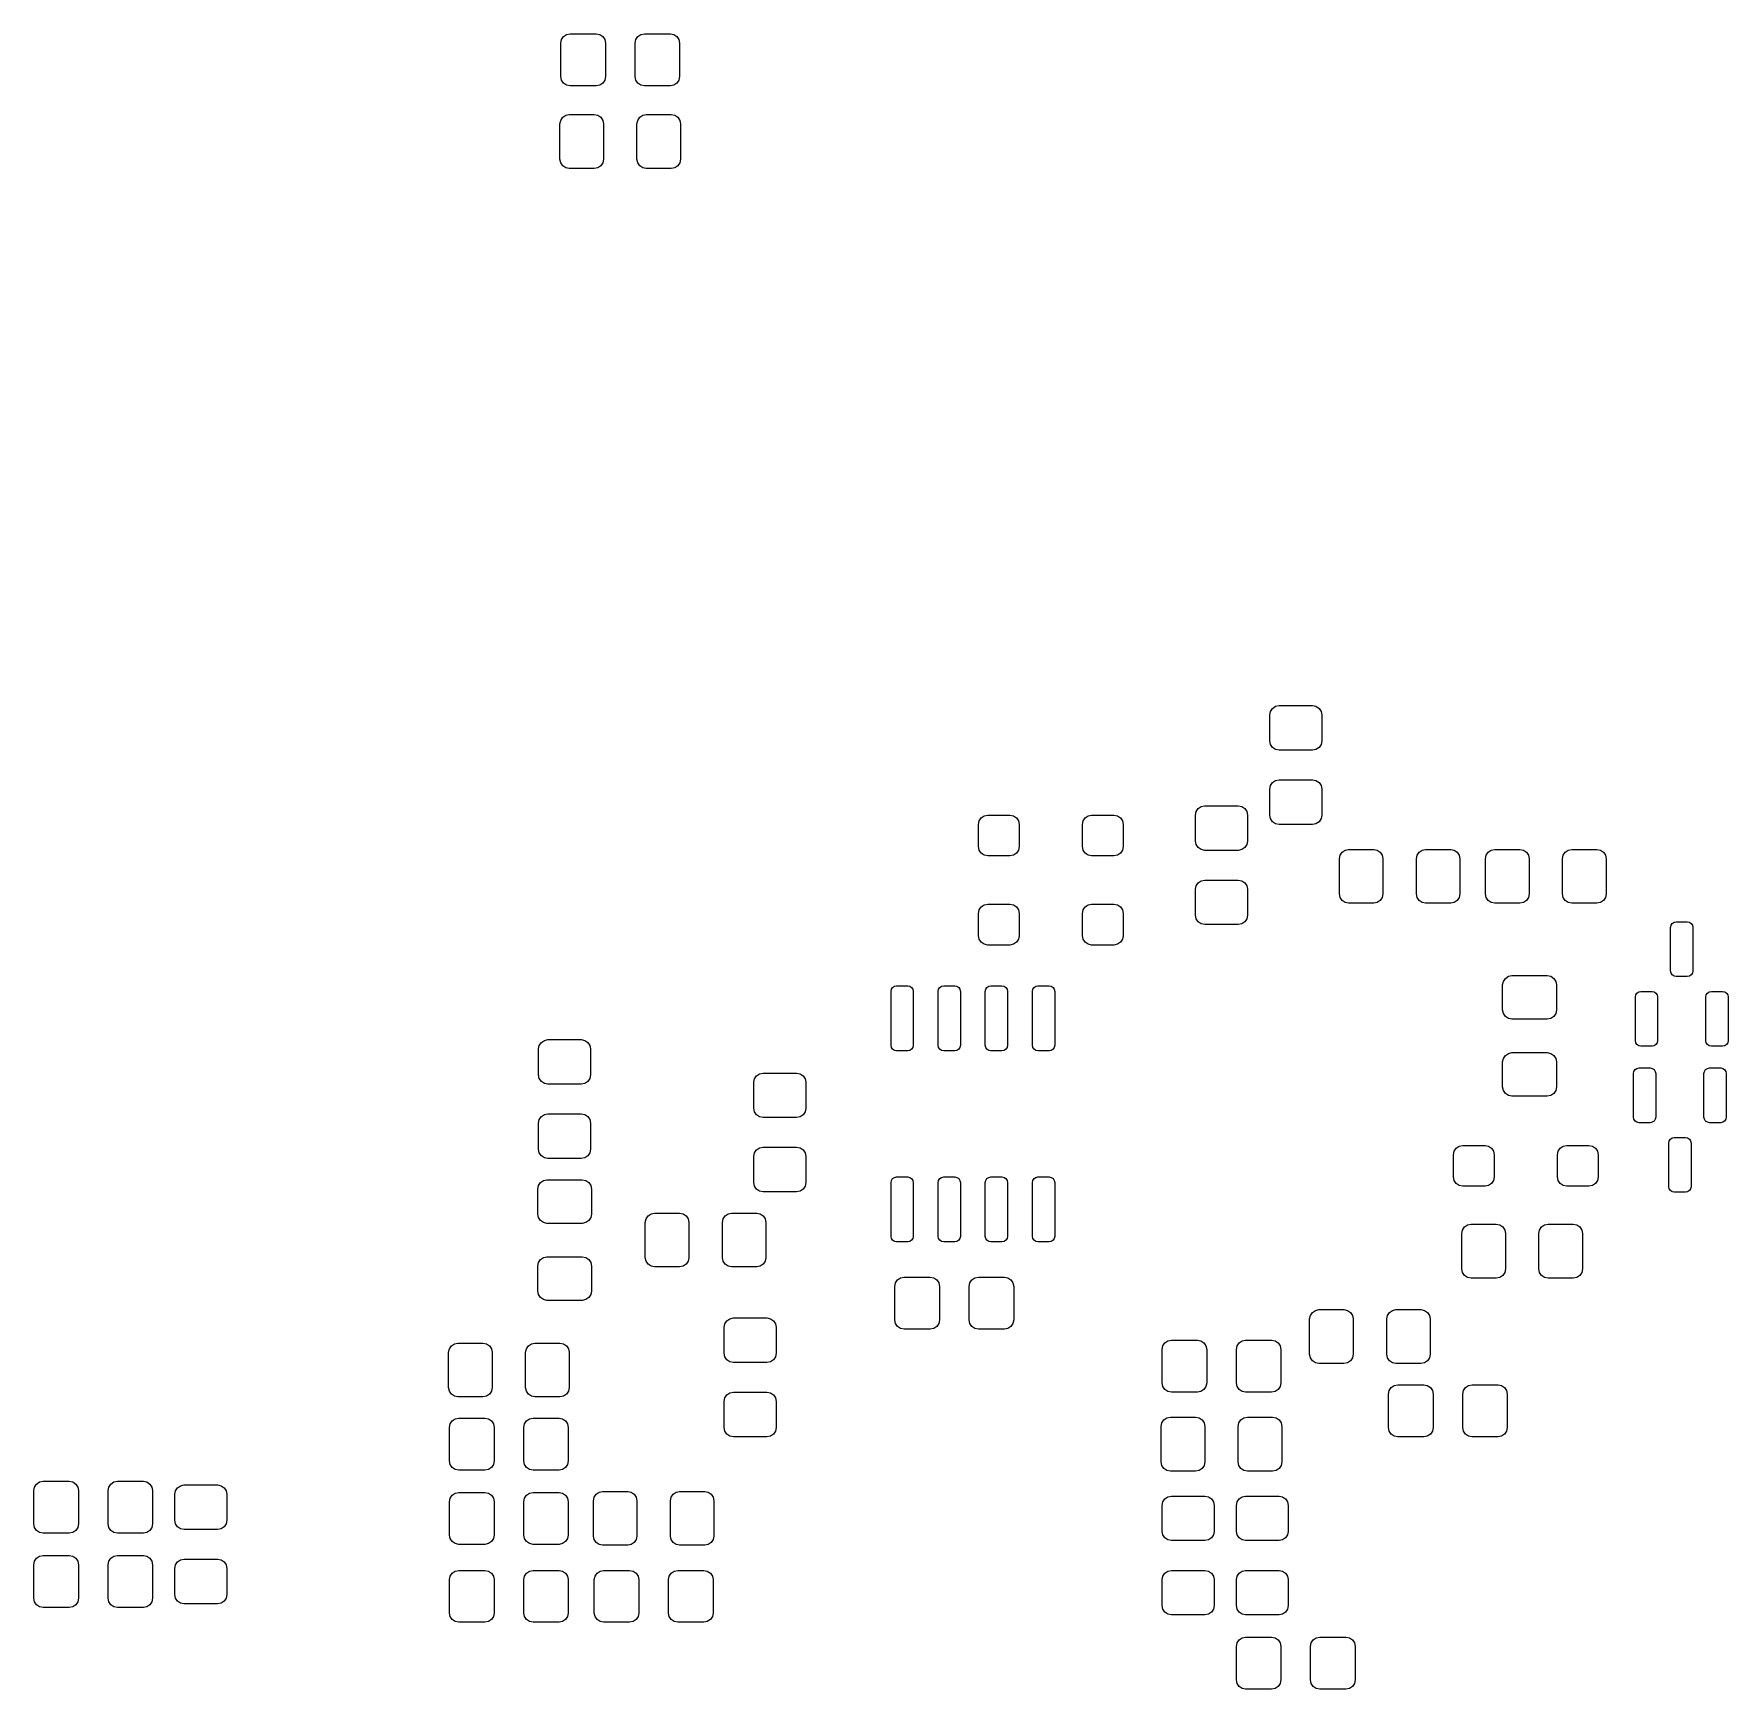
# Model space of a CAD drawing. Extents: x 4.67 to 6.46, y -4.31 to -2.55.
import ezdxf

# ---------------------------------------------------------------- set-up
doc = ezdxf.new("R2010")
doc.units = 0
doc.header["$MEASUREMENT"] = 0
doc.layers.add('BLACK', color=7, linetype='CONTINUOUS')

msp = doc.modelspace()

# ---------------------------------------------------------------- linework, layer by layer
at = {"layer": 'BLACK', "linetype": 'CONTINUOUS'}
for p, q in [((5.22769, -2.55406), (5.23088, -2.55193)), ((5.23088, -2.55193), (5.23465, -2.55118)), ((5.23465, -2.55118), (5.2622, -2.55118)), ((5.2622, -2.55118), (5.26597, -2.55193)), ((5.26597, -2.55193), (5.26916, -2.55406)), ((5.30643, -2.55406), (5.30962, -2.55193)), ((5.30962, -2.55193), (5.31339, -2.55118)), ((5.31339, -2.55118), (5.34094, -2.55118)), ((5.34094, -2.55118), (5.34471, -2.55193)), ((5.34471, -2.55193), (5.3479, -2.55406)), ((5.2248, -2.56102), (5.22555, -2.55726)), ((5.2248, -2.59646), (5.2248, -2.56102)), ((5.22555, -2.55726), (5.22769, -2.55406)), ((5.26916, -2.55406), (5.2713, -2.55726)), ((5.2713, -2.55726), (5.27205, -2.56102)), ((5.27205, -2.56102), (5.27205, -2.59646)), ((5.30354, -2.56102), (5.30429, -2.55726)), ((5.30354, -2.59646), (5.30354, -2.56102)), ((5.30429, -2.55726), (5.30643, -2.55406)), ((5.3479, -2.55406), (5.35004, -2.55726)), ((5.35004, -2.55726), (5.35079, -2.56102)), ((5.35079, -2.56102), (5.35079, -2.59646)), ((5.22555, -2.60022), (5.2248, -2.59646)), ((5.22769, -2.60342), (5.22555, -2.60022)), ((5.23088, -2.60555), (5.22769, -2.60342)), ((5.23465, -2.6063), (5.23088, -2.60555)), ((5.26597, -2.60555), (5.2622, -2.6063)), ((5.26916, -2.60342), (5.26597, -2.60555)), ((5.2713, -2.60022), (5.26916, -2.60342)), ((5.27205, -2.59646), (5.2713, -2.60022)), ((5.30429, -2.60022), (5.30354, -2.59646)), ((5.30643, -2.60342), (5.30429, -2.60022)), ((5.30962, -2.60555), (5.30643, -2.60342)), ((5.31339, -2.6063), (5.30962, -2.60555)), ((5.34471, -2.60555), (5.34094, -2.6063)), ((5.3479, -2.60342), (5.34471, -2.60555)), ((5.35004, -2.60022), (5.3479, -2.60342)), ((5.35079, -2.59646), (5.35004, -2.60022)), ((5.2622, -2.6063), (5.23465, -2.6063)), ((5.34094, -2.6063), (5.31339, -2.6063)), ((5.22457, -2.64289), (5.2267, -2.63969)), ((5.2267, -2.63969), (5.22989, -2.63756)), ((5.22989, -2.63756), (5.23366, -2.63681)), ((5.23366, -2.63681), (5.26024, -2.63681)), ((5.26024, -2.63681), (5.264, -2.63756)), ((5.264, -2.63756), (5.2672, -2.63969)), ((5.2672, -2.63969), (5.26933, -2.64289)), ((5.30626, -2.64289), (5.30839, -2.63969)), ((5.30839, -2.63969), (5.31159, -2.63756)), ((5.31159, -2.63756), (5.31535, -2.63681)), ((5.31535, -2.63681), (5.34193, -2.63681)), ((5.34193, -2.63681), (5.3457, -2.63756)), ((5.3457, -2.63756), (5.34889, -2.63969)), ((5.34889, -2.63969), (5.35102, -2.64289)), ((5.22382, -2.64665), (5.22457, -2.64289)), ((5.22382, -2.68406), (5.22382, -2.64665)), ((5.26933, -2.64289), (5.27008, -2.64665)), ((5.27008, -2.64665), (5.27008, -2.68406)), ((5.30551, -2.64665), (5.30626, -2.64289)), ((5.30551, -2.68406), (5.30551, -2.64665)), ((5.35102, -2.64289), (5.35177, -2.64665)), ((5.35177, -2.64665), (5.35177, -2.68406)), ((5.22457, -2.68782), (5.22382, -2.68406)), ((5.2267, -2.69101), (5.22457, -2.68782)), ((5.22989, -2.69315), (5.2267, -2.69101)), ((5.23366, -2.6939), (5.22989, -2.69315)), ((5.26024, -2.6939), (5.23366, -2.6939)), ((5.264, -2.69315), (5.26024, -2.6939)), ((5.2672, -2.69101), (5.264, -2.69315)), ((5.26933, -2.68782), (5.2672, -2.69101)), ((5.27008, -2.68406), (5.26933, -2.68782)), ((5.30626, -2.68782), (5.30551, -2.68406)), ((5.30839, -2.69101), (5.30626, -2.68782)), ((5.31159, -2.69315), (5.30839, -2.69101)), ((5.31535, -2.6939), (5.31159, -2.69315)), ((5.34193, -2.6939), (5.31535, -2.6939)), ((5.3457, -2.69315), (5.34193, -2.6939)), ((5.34889, -2.69101), (5.3457, -2.69315)), ((5.35102, -2.68782), (5.34889, -2.69101)), ((5.35177, -2.68406), (5.35102, -2.68782)), ((5.97677, -3.27362), (5.97752, -3.26986)), ((5.97752, -3.26986), (5.97965, -3.26666)), ((5.97965, -3.26666), (5.98285, -3.26453)), ((5.98285, -3.26453), (5.98661, -3.26378)), ((5.98661, -3.26378), (6.02205, -3.26378)), ((6.02205, -3.26378), (6.02581, -3.26453)), ((6.02581, -3.26453), (6.02901, -3.26666)), ((6.02901, -3.26666), (6.03114, -3.26986)), ((6.03114, -3.26986), (6.03189, -3.27362)), ((5.97677, -3.30118), (5.97677, -3.27362)), ((6.03189, -3.27362), (6.03189, -3.30118)), ((5.97752, -3.30495), (5.97677, -3.30118)), ((5.97965, -3.30814), (5.97752, -3.30495)), ((6.03114, -3.30495), (6.02901, -3.30814)), ((6.03189, -3.30118), (6.03114, -3.30495)), ((5.98285, -3.31027), (5.97965, -3.30814)), ((5.98661, -3.31102), (5.98285, -3.31027)), ((6.02205, -3.31102), (5.98661, -3.31102)), ((6.02581, -3.31027), (6.02205, -3.31102)), ((6.02901, -3.30814), (6.02581, -3.31027)), ((5.98285, -3.34327), (5.98661, -3.34252)), ((5.98661, -3.34252), (6.02205, -3.34252)), ((6.02205, -3.34252), (6.02581, -3.34327)), ((5.97677, -3.35236), (5.97752, -3.3486)), ((5.97677, -3.37992), (5.97677, -3.35236)), ((5.97752, -3.3486), (5.97965, -3.3454)), ((5.97965, -3.3454), (5.98285, -3.34327)), ((6.02581, -3.34327), (6.02901, -3.3454)), ((6.02901, -3.3454), (6.03114, -3.3486)), ((6.03114, -3.3486), (6.03189, -3.35236)), ((6.03189, -3.35236), (6.03189, -3.37992)), ((5.89803, -3.37992), (5.89878, -3.37615)), ((5.89878, -3.37615), (5.90091, -3.37296)), ((5.90091, -3.37296), (5.90411, -3.37083)), ((5.90411, -3.37083), (5.90787, -3.37008)), ((5.90787, -3.37008), (5.94331, -3.37008)), ((5.94331, -3.37008), (5.94707, -3.37083)), ((5.94707, -3.37083), (5.95027, -3.37296)), ((5.95027, -3.37296), (5.9524, -3.37615)), ((5.9524, -3.37615), (5.95315, -3.37992)), ((5.66772, -3.38976), (5.66847, -3.386)), ((5.66772, -3.41339), (5.66772, -3.38976)), ((5.66847, -3.386), (5.6706, -3.3828)), ((5.6706, -3.3828), (5.67379, -3.38067)), ((5.67379, -3.38067), (5.67756, -3.37992)), ((5.67756, -3.37992), (5.70118, -3.37992)), ((5.70118, -3.37992), (5.70495, -3.38067)), ((5.70495, -3.38067), (5.70814, -3.3828)), ((5.70814, -3.3828), (5.71027, -3.386)), ((5.71027, -3.386), (5.71102, -3.38976)), ((5.71102, -3.38976), (5.71102, -3.41339)), ((5.77795, -3.38976), (5.7787, -3.386)), ((5.77795, -3.41339), (5.77795, -3.38976)), ((5.7787, -3.386), (5.78084, -3.3828)), ((5.78084, -3.3828), (5.78403, -3.38067)), ((5.78403, -3.38067), (5.7878, -3.37992)), ((5.7878, -3.37992), (5.81142, -3.37992)), ((5.81142, -3.37992), (5.81518, -3.38067)), ((5.81518, -3.38067), (5.81838, -3.3828)), ((5.81838, -3.3828), (5.82051, -3.386)), ((5.82051, -3.386), (5.82126, -3.38976)), ((5.82126, -3.38976), (5.82126, -3.41339)), ((5.89803, -3.40748), (5.89803, -3.37992)), ((5.95315, -3.37992), (5.95315, -3.40748)), ((5.97752, -3.38369), (5.97677, -3.37992)), ((5.97965, -3.38688), (5.97752, -3.38369)), ((5.98285, -3.38901), (5.97965, -3.38688)), ((5.98661, -3.38976), (5.98285, -3.38901)), ((6.02205, -3.38976), (5.98661, -3.38976)), ((6.02581, -3.38901), (6.02205, -3.38976)), ((6.02901, -3.38688), (6.02581, -3.38901)), ((6.03114, -3.38369), (6.02901, -3.38688)), ((6.03189, -3.37992), (6.03114, -3.38369)), ((5.66847, -3.41715), (5.66772, -3.41339)), ((5.71102, -3.41339), (5.71027, -3.41715)), ((5.7787, -3.41715), (5.77795, -3.41339)), ((5.82126, -3.41339), (5.82051, -3.41715)), ((5.89878, -3.41125), (5.89803, -3.40748)), ((5.90091, -3.41444), (5.89878, -3.41125)), ((5.90411, -3.41657), (5.90091, -3.41444)), ((5.95027, -3.41444), (5.94707, -3.41657)), ((5.9524, -3.41125), (5.95027, -3.41444)), ((5.95315, -3.40748), (5.9524, -3.41125)), ((5.6706, -3.42035), (5.66847, -3.41715)), ((5.67379, -3.42248), (5.6706, -3.42035)), ((5.67756, -3.42323), (5.67379, -3.42248)), ((5.70118, -3.42323), (5.67756, -3.42323)), ((5.70495, -3.42248), (5.70118, -3.42323)), ((5.70814, -3.42035), (5.70495, -3.42248)), ((5.71027, -3.41715), (5.70814, -3.42035)), ((5.78084, -3.42035), (5.7787, -3.41715)), ((5.78403, -3.42248), (5.78084, -3.42035)), ((5.7878, -3.42323), (5.78403, -3.42248)), ((5.81142, -3.42323), (5.7878, -3.42323)), ((5.81518, -3.42248), (5.81142, -3.42323)), ((5.81838, -3.42035), (5.81518, -3.42248)), ((5.82051, -3.41715), (5.81838, -3.42035)), ((5.90787, -3.41732), (5.90411, -3.41657)), ((5.94331, -3.41732), (5.90787, -3.41732)), ((5.94707, -3.41657), (5.94331, -3.41732)), ((6.05059, -3.42618), (6.05134, -3.42241)), ((6.05059, -3.46358), (6.05059, -3.42618)), ((6.05134, -3.42241), (6.05347, -3.41922)), ((6.05347, -3.41922), (6.05667, -3.41709)), ((6.05667, -3.41709), (6.06043, -3.41634)), ((6.06043, -3.41634), (6.08701, -3.41634)), ((6.08701, -3.41634), (6.09077, -3.41709)), ((6.09077, -3.41709), (6.09397, -3.41922)), ((6.09397, -3.41922), (6.0961, -3.42241)), ((6.0961, -3.42241), (6.09685, -3.42618)), ((6.09685, -3.42618), (6.09685, -3.46358)), ((6.13228, -3.42618), (6.13303, -3.42241)), ((6.13228, -3.46358), (6.13228, -3.42618)), ((6.13303, -3.42241), (6.13517, -3.41922)), ((6.13517, -3.41922), (6.13836, -3.41709)), ((6.13836, -3.41709), (6.14213, -3.41634)), ((6.14213, -3.41634), (6.1687, -3.41634)), ((6.1687, -3.41634), (6.17247, -3.41709)), ((6.17247, -3.41709), (6.17566, -3.41922)), ((6.17566, -3.41922), (6.17779, -3.42241)), ((6.17779, -3.42241), (6.17854, -3.42618)), ((6.17854, -3.42618), (6.17854, -3.46358)), ((6.20561, -3.42618), (6.20636, -3.42241)), ((6.20561, -3.46358), (6.20561, -3.42618)), ((6.20636, -3.42241), (6.20849, -3.41922)), ((6.20849, -3.41922), (6.21169, -3.41709)), ((6.21169, -3.41709), (6.21545, -3.41634)), ((6.21545, -3.41634), (6.24203, -3.41634)), ((6.24203, -3.41634), (6.24579, -3.41709)), ((6.24579, -3.41709), (6.24899, -3.41922)), ((6.24899, -3.41922), (6.25112, -3.42241)), ((6.25112, -3.42241), (6.25187, -3.42618)), ((6.25187, -3.42618), (6.25187, -3.46358)), ((6.2873, -3.42618), (6.28805, -3.42241)), ((6.2873, -3.46358), (6.2873, -3.42618)), ((6.28805, -3.42241), (6.29019, -3.41922)), ((6.29019, -3.41922), (6.29338, -3.41709)), ((6.29338, -3.41709), (6.29715, -3.41634)), ((6.29715, -3.41634), (6.32372, -3.41634)), ((6.32372, -3.41634), (6.32749, -3.41709)), ((6.32749, -3.41709), (6.33068, -3.41922)), ((6.33068, -3.41922), (6.33281, -3.42241)), ((6.33281, -3.42241), (6.33356, -3.42618)), ((6.33356, -3.42618), (6.33356, -3.46358)), ((5.90091, -3.4517), (5.90411, -3.44957)), ((5.90411, -3.44957), (5.90787, -3.44882)), ((5.90787, -3.44882), (5.94331, -3.44882)), ((5.94331, -3.44882), (5.94707, -3.44957)), ((5.94707, -3.44957), (5.95027, -3.4517)), ((5.89803, -3.45866), (5.89878, -3.45489)), ((5.89803, -3.48622), (5.89803, -3.45866)), ((5.89878, -3.45489), (5.90091, -3.4517)), ((5.95027, -3.4517), (5.9524, -3.45489)), ((5.9524, -3.45489), (5.95315, -3.45866)), ((5.95315, -3.45866), (5.95315, -3.48622)), ((6.05134, -3.46735), (6.05059, -3.46358)), ((6.05347, -3.47054), (6.05134, -3.46735)), ((6.0961, -3.46735), (6.09397, -3.47054)), ((6.09685, -3.46358), (6.0961, -3.46735)), ((6.13303, -3.46735), (6.13228, -3.46358)), ((6.13517, -3.47054), (6.13303, -3.46735)), ((6.17779, -3.46735), (6.17566, -3.47054)), ((6.17854, -3.46358), (6.17779, -3.46735)), ((6.20636, -3.46735), (6.20561, -3.46358)), ((6.20849, -3.47054), (6.20636, -3.46735)), ((6.25112, -3.46735), (6.24899, -3.47054)), ((6.25187, -3.46358), (6.25112, -3.46735)), ((6.28805, -3.46735), (6.2873, -3.46358)), ((6.29019, -3.47054), (6.28805, -3.46735)), ((6.33281, -3.46735), (6.33068, -3.47054)), ((6.33356, -3.46358), (6.33281, -3.46735)), ((5.66772, -3.48425), (5.66847, -3.48049)), ((5.66772, -3.50787), (5.66772, -3.48425)), ((5.66847, -3.48049), (5.6706, -3.47729)), ((5.6706, -3.47729), (5.67379, -3.47516)), ((5.67379, -3.47516), (5.67756, -3.47441)), ((5.67756, -3.47441), (5.70118, -3.47441)), ((5.70118, -3.47441), (5.70495, -3.47516)), ((5.70495, -3.47516), (5.70814, -3.47729)), ((5.70814, -3.47729), (5.71027, -3.48049)), ((5.71027, -3.48049), (5.71102, -3.48425)), ((5.71102, -3.48425), (5.71102, -3.50787)), ((5.77795, -3.48425), (5.7787, -3.48049)), ((5.77795, -3.50787), (5.77795, -3.48425)), ((5.7787, -3.48049), (5.78084, -3.47729)), ((5.78084, -3.47729), (5.78403, -3.47516)), ((5.78403, -3.47516), (5.7878, -3.47441)), ((5.7878, -3.47441), (5.81142, -3.47441)), ((5.81142, -3.47441), (5.81518, -3.47516)), ((5.81518, -3.47516), (5.81838, -3.47729)), ((5.81838, -3.47729), (5.82051, -3.48049)), ((5.82051, -3.48049), (5.82126, -3.48425)), ((5.82126, -3.48425), (5.82126, -3.50787)), ((5.89878, -3.48999), (5.89803, -3.48622)), ((5.95315, -3.48622), (5.9524, -3.48999)), ((6.05667, -3.47268), (6.05347, -3.47054)), ((6.06043, -3.47343), (6.05667, -3.47268)), ((6.08701, -3.47343), (6.06043, -3.47343)), ((6.09077, -3.47268), (6.08701, -3.47343)), ((6.09397, -3.47054), (6.09077, -3.47268)), ((6.13836, -3.47268), (6.13517, -3.47054)), ((6.14213, -3.47343), (6.13836, -3.47268)), ((6.1687, -3.47343), (6.14213, -3.47343)), ((6.17247, -3.47268), (6.1687, -3.47343)), ((6.17566, -3.47054), (6.17247, -3.47268)), ((6.21169, -3.47268), (6.20849, -3.47054)), ((6.21545, -3.47343), (6.21169, -3.47268)), ((6.24203, -3.47343), (6.21545, -3.47343)), ((6.24579, -3.47268), (6.24203, -3.47343)), ((6.24899, -3.47054), (6.24579, -3.47268)), ((6.29338, -3.47268), (6.29019, -3.47054)), ((6.29715, -3.47343), (6.29338, -3.47268)), ((6.32372, -3.47343), (6.29715, -3.47343)), ((6.32749, -3.47268), (6.32372, -3.47343)), ((6.33068, -3.47054), (6.32749, -3.47268)), ((5.90091, -3.49318), (5.89878, -3.48999)), ((5.90411, -3.49531), (5.90091, -3.49318)), ((5.90787, -3.49606), (5.90411, -3.49531)), ((5.94331, -3.49606), (5.90787, -3.49606)), ((5.94707, -3.49531), (5.94331, -3.49606)), ((5.95027, -3.49318), (5.94707, -3.49531)), ((5.9524, -3.48999), (5.95027, -3.49318)), ((6.40197, -3.49902), (6.40242, -3.49676)), ((6.40197, -3.54528), (6.40197, -3.49902)), ((6.40242, -3.49676), (6.4037, -3.49484)), ((6.4037, -3.49484), (6.40561, -3.49356)), ((6.40561, -3.49356), (6.40787, -3.49311)), ((6.40787, -3.49311), (6.41969, -3.49311)), ((6.41969, -3.49311), (6.42195, -3.49356)), ((6.42195, -3.49356), (6.42386, -3.49484)), ((6.42386, -3.49484), (6.42514, -3.49676)), ((6.42514, -3.49676), (6.42559, -3.49902)), ((6.42559, -3.49902), (6.42559, -3.54528)), ((5.66847, -3.51164), (5.66772, -3.50787)), ((5.6706, -3.51483), (5.66847, -3.51164)), ((5.67379, -3.51697), (5.6706, -3.51483)), ((5.67756, -3.51772), (5.67379, -3.51697)), ((5.70118, -3.51772), (5.67756, -3.51772)), ((5.70495, -3.51697), (5.70118, -3.51772)), ((5.70814, -3.51483), (5.70495, -3.51697)), ((5.71027, -3.51164), (5.70814, -3.51483)), ((5.71102, -3.50787), (5.71027, -3.51164)), ((5.7787, -3.51164), (5.77795, -3.50787)), ((5.78084, -3.51483), (5.7787, -3.51164)), ((5.78403, -3.51697), (5.78084, -3.51483)), ((5.7878, -3.51772), (5.78403, -3.51697)), ((5.81142, -3.51772), (5.7878, -3.51772)), ((5.81518, -3.51697), (5.81142, -3.51772)), ((5.81838, -3.51483), (5.81518, -3.51697)), ((5.82051, -3.51164), (5.81838, -3.51483)), ((5.82126, -3.50787), (5.82051, -3.51164)), ((6.22382, -3.56004), (6.22457, -3.55627)), ((6.22457, -3.55627), (6.2267, -3.55308)), ((6.2267, -3.55308), (6.22989, -3.55095)), ((6.22989, -3.55095), (6.23366, -3.5502)), ((6.23366, -3.5502), (6.27106, -3.5502)), ((6.27106, -3.5502), (6.27483, -3.55095)), ((6.27483, -3.55095), (6.27802, -3.55308)), ((6.27802, -3.55308), (6.28016, -3.55627)), ((6.28016, -3.55627), (6.28091, -3.56004)), ((6.40242, -3.54754), (6.40197, -3.54528)), ((6.4037, -3.54945), (6.40242, -3.54754)), ((6.40561, -3.55073), (6.4037, -3.54945)), ((6.40787, -3.55118), (6.40561, -3.55073)), ((6.41969, -3.55118), (6.40787, -3.55118)), ((6.42195, -3.55073), (6.41969, -3.55118)), ((6.42386, -3.54945), (6.42195, -3.55073)), ((6.42514, -3.54754), (6.42386, -3.54945)), ((6.42559, -3.54528), (6.42514, -3.54754)), ((5.575, -3.56693), (5.57545, -3.56467)), ((5.575, -3.62402), (5.575, -3.56693)), ((5.57545, -3.56467), (5.57673, -3.56275)), ((5.57673, -3.56275), (5.57865, -3.56147)), ((5.57865, -3.56147), (5.58091, -3.56102)), ((5.58091, -3.56102), (5.59272, -3.56102)), ((5.59272, -3.56102), (5.59498, -3.56147)), ((5.59498, -3.56147), (5.59689, -3.56275)), ((5.59689, -3.56275), (5.59817, -3.56467)), ((5.59817, -3.56467), (5.59862, -3.56693)), ((5.59862, -3.56693), (5.59862, -3.62402)), ((5.625, -3.56693), (5.62545, -3.56467)), ((5.625, -3.62402), (5.625, -3.56693)), ((5.62545, -3.56467), (5.62673, -3.56275)), ((5.62673, -3.56275), (5.62865, -3.56147)), ((5.62865, -3.56147), (5.63091, -3.56102)), ((5.63091, -3.56102), (5.64272, -3.56102)), ((5.64272, -3.56102), (5.64498, -3.56147)), ((5.64498, -3.56147), (5.64689, -3.56275)), ((5.64689, -3.56275), (5.64817, -3.56467)), ((5.64817, -3.56467), (5.64862, -3.56693)), ((5.64862, -3.56693), (5.64862, -3.62402)), ((5.675, -3.56693), (5.67545, -3.56467)), ((5.675, -3.62402), (5.675, -3.56693)), ((5.67545, -3.56467), (5.67673, -3.56275)), ((5.67673, -3.56275), (5.67865, -3.56147)), ((5.67865, -3.56147), (5.68091, -3.56102)), ((5.68091, -3.56102), (5.69272, -3.56102)), ((5.69272, -3.56102), (5.69498, -3.56147)), ((5.69498, -3.56147), (5.69689, -3.56275)), ((5.69689, -3.56275), (5.69817, -3.56467)), ((5.69817, -3.56467), (5.69862, -3.56693)), ((5.69862, -3.56693), (5.69862, -3.62402)), ((5.725, -3.56693), (5.72545, -3.56467)), ((5.725, -3.62402), (5.725, -3.56693)), ((5.72545, -3.56467), (5.72673, -3.56275)), ((5.72673, -3.56275), (5.72865, -3.56147)), ((5.72865, -3.56147), (5.73091, -3.56102)), ((5.73091, -3.56102), (5.74272, -3.56102)), ((5.74272, -3.56102), (5.74498, -3.56147)), ((5.74498, -3.56147), (5.74689, -3.56275)), ((5.74689, -3.56275), (5.74817, -3.56467)), ((5.74817, -3.56467), (5.74862, -3.56693)), ((5.74862, -3.56693), (5.74862, -3.62402)), ((6.22382, -3.58661), (6.22382, -3.56004)), ((6.28091, -3.56004), (6.28091, -3.58661)), ((6.36457, -3.57283), (6.36502, -3.57057)), ((6.36457, -3.61909), (6.36457, -3.57283)), ((6.36502, -3.57057), (6.3663, -3.56866)), ((6.3663, -3.56866), (6.36821, -3.56738)), ((6.36821, -3.56738), (6.37047, -3.56693)), ((6.37047, -3.56693), (6.38228, -3.56693)), ((6.38228, -3.56693), (6.38454, -3.56738)), ((6.38454, -3.56738), (6.38646, -3.56866)), ((6.38646, -3.56866), (6.38774, -3.57057)), ((6.38774, -3.57057), (6.38819, -3.57283)), ((6.38819, -3.57283), (6.38819, -3.61909)), ((6.43937, -3.57283), (6.43982, -3.57057)), ((6.43937, -3.61909), (6.43937, -3.57283)), ((6.43982, -3.57057), (6.4411, -3.56866)), ((6.4411, -3.56866), (6.44302, -3.56738)), ((6.44302, -3.56738), (6.44528, -3.56693)), ((6.44528, -3.56693), (6.45709, -3.56693)), ((6.45709, -3.56693), (6.45935, -3.56738)), ((6.45935, -3.56738), (6.46126, -3.56866)), ((6.46126, -3.56866), (6.46254, -3.57057)), ((6.46254, -3.57057), (6.46299, -3.57283)), ((6.46299, -3.57283), (6.46299, -3.61909)), ((6.22457, -3.59038), (6.22382, -3.58661)), ((6.2267, -3.59357), (6.22457, -3.59038)), ((6.22989, -3.59571), (6.2267, -3.59357)), ((6.27802, -3.59357), (6.27483, -3.59571)), ((6.28016, -3.59038), (6.27802, -3.59357)), ((6.28091, -3.58661), (6.28016, -3.59038)), ((6.23366, -3.59646), (6.22989, -3.59571)), ((6.27106, -3.59646), (6.23366, -3.59646)), ((6.27483, -3.59571), (6.27106, -3.59646)), ((5.20118, -3.62795), (5.20193, -3.62419)), ((5.20118, -3.65551), (5.20118, -3.62795)), ((5.20193, -3.62419), (5.20406, -3.62099)), ((5.20406, -3.62099), (5.20726, -3.61886)), ((5.20726, -3.61886), (5.21102, -3.61811)), ((5.21102, -3.61811), (5.24646, -3.61811)), ((5.24646, -3.61811), (5.25022, -3.61886)), ((5.25022, -3.61886), (5.25342, -3.62099)), ((5.25342, -3.62099), (5.25555, -3.62419)), ((5.25555, -3.62419), (5.2563, -3.62795)), ((5.2563, -3.62795), (5.2563, -3.65551)), ((5.57545, -3.62628), (5.575, -3.62402)), ((5.57673, -3.62819), (5.57545, -3.62628)), ((5.57865, -3.62947), (5.57673, -3.62819)), ((5.58091, -3.62992), (5.57865, -3.62947)), ((5.59272, -3.62992), (5.58091, -3.62992)), ((5.59498, -3.62947), (5.59272, -3.62992)), ((5.59689, -3.62819), (5.59498, -3.62947)), ((5.59817, -3.62628), (5.59689, -3.62819)), ((5.59862, -3.62402), (5.59817, -3.62628)), ((5.62545, -3.62628), (5.625, -3.62402)), ((5.62673, -3.62819), (5.62545, -3.62628)), ((5.62865, -3.62947), (5.62673, -3.62819)), ((5.63091, -3.62992), (5.62865, -3.62947)), ((5.64272, -3.62992), (5.63091, -3.62992)), ((5.64498, -3.62947), (5.64272, -3.62992)), ((5.64689, -3.62819), (5.64498, -3.62947)), ((5.64817, -3.62628), (5.64689, -3.62819)), ((5.64862, -3.62402), (5.64817, -3.62628)), ((5.67545, -3.62628), (5.675, -3.62402)), ((5.67673, -3.62819), (5.67545, -3.62628)), ((5.67865, -3.62947), (5.67673, -3.62819)), ((5.68091, -3.62992), (5.67865, -3.62947)), ((5.69272, -3.62992), (5.68091, -3.62992)), ((5.69498, -3.62947), (5.69272, -3.62992)), ((5.69689, -3.62819), (5.69498, -3.62947)), ((5.69817, -3.62628), (5.69689, -3.62819)), ((5.69862, -3.62402), (5.69817, -3.62628)), ((5.72545, -3.62628), (5.725, -3.62402)), ((5.72673, -3.62819), (5.72545, -3.62628)), ((5.72865, -3.62947), (5.72673, -3.62819)), ((5.73091, -3.62992), (5.72865, -3.62947)), ((5.74272, -3.62992), (5.73091, -3.62992)), ((5.74498, -3.62947), (5.74272, -3.62992)), ((5.74689, -3.62819), (5.74498, -3.62947)), ((5.74817, -3.62628), (5.74689, -3.62819)), ((5.74862, -3.62402), (5.74817, -3.62628)), ((6.36502, -3.62135), (6.36457, -3.61909)), ((6.3663, -3.62327), (6.36502, -3.62135)), ((6.36821, -3.62455), (6.3663, -3.62327)), ((6.37047, -3.625), (6.36821, -3.62455)), ((6.38228, -3.625), (6.37047, -3.625)), ((6.38454, -3.62455), (6.38228, -3.625)), ((6.38646, -3.62327), (6.38454, -3.62455)), ((6.38774, -3.62135), (6.38646, -3.62327)), ((6.38819, -3.61909), (6.38774, -3.62135)), ((6.43982, -3.62135), (6.43937, -3.61909)), ((6.4411, -3.62327), (6.43982, -3.62135)), ((6.44302, -3.62455), (6.4411, -3.62327)), ((6.44528, -3.625), (6.44302, -3.62455)), ((6.45709, -3.625), (6.44528, -3.625)), ((6.45935, -3.62455), (6.45709, -3.625)), ((6.46126, -3.62327), (6.45935, -3.62455)), ((6.46254, -3.62135), (6.46126, -3.62327)), ((6.46299, -3.61909), (6.46254, -3.62135)), ((6.22382, -3.64173), (6.22457, -3.63797)), ((6.22382, -3.66831), (6.22382, -3.64173)), ((6.22457, -3.63797), (6.2267, -3.63477)), ((6.2267, -3.63477), (6.22989, -3.63264)), ((6.22989, -3.63264), (6.23366, -3.63189)), ((6.23366, -3.63189), (6.27106, -3.63189)), ((6.27106, -3.63189), (6.27483, -3.63264)), ((6.27483, -3.63264), (6.27802, -3.63477)), ((6.27802, -3.63477), (6.28016, -3.63797)), ((6.28016, -3.63797), (6.28091, -3.64173)), ((6.28091, -3.64173), (6.28091, -3.66831)), ((6.36624, -3.64858), (6.3685, -3.64813)), ((6.3685, -3.64813), (6.38031, -3.64813)), ((6.38031, -3.64813), (6.38257, -3.64858)), ((6.44105, -3.64858), (6.44331, -3.64813)), ((6.44331, -3.64813), (6.45512, -3.64813)), ((6.45512, -3.64813), (6.45738, -3.64858)), ((5.20193, -3.65928), (5.20118, -3.65551)), ((5.20406, -3.66247), (5.20193, -3.65928)), ((5.20726, -3.66461), (5.20406, -3.66247)), ((5.21102, -3.66535), (5.20726, -3.66461)), ((5.24646, -3.66535), (5.21102, -3.66535)), ((5.25022, -3.66461), (5.24646, -3.66535)), ((5.25342, -3.66247), (5.25022, -3.66461)), ((5.25555, -3.65928), (5.25342, -3.66247)), ((5.2563, -3.65551), (5.25555, -3.65928)), ((5.42953, -3.66339), (5.43028, -3.65962)), ((5.42953, -3.69094), (5.42953, -3.66339)), ((5.43028, -3.65962), (5.43241, -3.65643)), ((5.43241, -3.65643), (5.4356, -3.65429)), ((5.4356, -3.65429), (5.43937, -3.65354)), ((5.43937, -3.65354), (5.4748, -3.65354)), ((5.4748, -3.65354), (5.47857, -3.65429)), ((5.47857, -3.65429), (5.48176, -3.65643)), ((5.48176, -3.65643), (5.4839, -3.65962)), ((5.4839, -3.65962), (5.48465, -3.66339)), ((5.48465, -3.66339), (5.48465, -3.69094)), ((6.3626, -3.65404), (6.36305, -3.65178)), ((6.3626, -3.7003), (6.3626, -3.65404)), ((6.36305, -3.65178), (6.36433, -3.64986)), ((6.36433, -3.64986), (6.36624, -3.64858)), ((6.38257, -3.64858), (6.38449, -3.64986)), ((6.38449, -3.64986), (6.38577, -3.65178)), ((6.38577, -3.65178), (6.38622, -3.65404)), ((6.38622, -3.65404), (6.38622, -3.7003)), ((6.4374, -3.65404), (6.43785, -3.65178)), ((6.4374, -3.7003), (6.4374, -3.65404)), ((6.43785, -3.65178), (6.43913, -3.64986)), ((6.43913, -3.64986), (6.44105, -3.64858)), ((6.45738, -3.64858), (6.45929, -3.64986)), ((6.45929, -3.64986), (6.46057, -3.65178)), ((6.46057, -3.65178), (6.46102, -3.65404)), ((6.46102, -3.65404), (6.46102, -3.7003)), ((6.22457, -3.67207), (6.22382, -3.66831)), ((6.2267, -3.67527), (6.22457, -3.67207)), ((6.22989, -3.6774), (6.2267, -3.67527)), ((6.23366, -3.67815), (6.22989, -3.6774)), ((6.27106, -3.67815), (6.23366, -3.67815)), ((6.27483, -3.6774), (6.27106, -3.67815)), ((6.27802, -3.67527), (6.27483, -3.6774)), ((6.28016, -3.67207), (6.27802, -3.67527)), ((6.28091, -3.66831), (6.28016, -3.67207)), ((5.20193, -3.70293), (5.20406, -3.69973)), ((5.20406, -3.69973), (5.20726, -3.6976)), ((5.20726, -3.6976), (5.21102, -3.69685)), ((5.21102, -3.69685), (5.24646, -3.69685)), ((5.24646, -3.69685), (5.25022, -3.6976)), ((5.25022, -3.6976), (5.25342, -3.69973)), ((5.25342, -3.69973), (5.25555, -3.70293)), ((5.43028, -3.69471), (5.42953, -3.69094)), ((5.43241, -3.6979), (5.43028, -3.69471)), ((5.4356, -3.70004), (5.43241, -3.6979)), ((5.43937, -3.70079), (5.4356, -3.70004)), ((5.4748, -3.70079), (5.43937, -3.70079)), ((5.47857, -3.70004), (5.4748, -3.70079)), ((5.48176, -3.6979), (5.47857, -3.70004)), ((5.4839, -3.69471), (5.48176, -3.6979)), ((5.48465, -3.69094), (5.4839, -3.69471)), ((6.36305, -3.70256), (6.3626, -3.7003)), ((6.38622, -3.7003), (6.38577, -3.70256)), ((6.43785, -3.70256), (6.4374, -3.7003)), ((6.46102, -3.7003), (6.46057, -3.70256)), ((5.20118, -3.70669), (5.20193, -3.70293)), ((5.20118, -3.73425), (5.20118, -3.70669)), ((5.25555, -3.70293), (5.2563, -3.70669)), ((5.2563, -3.70669), (5.2563, -3.73425)), ((6.36433, -3.70447), (6.36305, -3.70256)), ((6.36624, -3.70575), (6.36433, -3.70447)), ((6.3685, -3.7062), (6.36624, -3.70575)), ((6.38031, -3.7062), (6.3685, -3.7062)), ((6.38257, -3.70575), (6.38031, -3.7062)), ((6.38449, -3.70447), (6.38257, -3.70575)), ((6.38577, -3.70256), (6.38449, -3.70447)), ((6.43913, -3.70447), (6.43785, -3.70256)), ((6.44105, -3.70575), (6.43913, -3.70447)), ((6.44331, -3.7062), (6.44105, -3.70575)), ((6.45512, -3.7062), (6.44331, -3.7062)), ((6.45738, -3.70575), (6.45512, -3.7062)), ((6.45929, -3.70447), (6.45738, -3.70575)), ((6.46057, -3.70256), (6.45929, -3.70447)), ((5.20193, -3.73802), (5.20118, -3.73425)), ((5.20406, -3.74121), (5.20193, -3.73802)), ((5.25555, -3.73802), (5.25342, -3.74121)), ((5.2563, -3.73425), (5.25555, -3.73802)), ((5.43028, -3.73836), (5.43241, -3.73517)), ((5.43241, -3.73517), (5.4356, -3.73303)), ((5.4356, -3.73303), (5.43937, -3.73228)), ((5.43937, -3.73228), (5.4748, -3.73228)), ((5.4748, -3.73228), (5.47857, -3.73303)), ((5.47857, -3.73303), (5.48176, -3.73517)), ((5.48176, -3.73517), (5.4839, -3.73836)), ((6.17165, -3.74016), (6.1724, -3.73639)), ((6.1724, -3.73639), (6.17454, -3.7332)), ((6.17454, -3.7332), (6.17773, -3.73106)), ((6.17773, -3.73106), (6.1815, -3.73031)), ((6.1815, -3.73031), (6.20512, -3.73031)), ((6.20512, -3.73031), (6.20888, -3.73106)), ((6.20888, -3.73106), (6.21208, -3.7332)), ((6.21208, -3.7332), (6.21421, -3.73639)), ((6.21421, -3.73639), (6.21496, -3.74016)), ((6.28189, -3.74016), (6.28264, -3.73639)), ((6.28264, -3.73639), (6.28477, -3.7332)), ((6.28477, -3.7332), (6.28797, -3.73106)), ((6.28797, -3.73106), (6.29173, -3.73031)), ((6.29173, -3.73031), (6.31535, -3.73031)), ((6.31535, -3.73031), (6.31912, -3.73106)), ((6.31912, -3.73106), (6.32231, -3.7332)), ((6.32231, -3.7332), (6.32445, -3.73639)), ((6.32445, -3.73639), (6.3252, -3.74016)), ((6.4, -3.72785), (6.40045, -3.72559)), ((6.4, -3.77411), (6.4, -3.72785)), ((6.40045, -3.72559), (6.40173, -3.72368)), ((6.40173, -3.72368), (6.40365, -3.7224)), ((6.40365, -3.7224), (6.40591, -3.72195)), ((6.40591, -3.72195), (6.41772, -3.72195)), ((6.41772, -3.72195), (6.41998, -3.7224)), ((6.41998, -3.7224), (6.42189, -3.72368)), ((6.42189, -3.72368), (6.42317, -3.72559)), ((6.42317, -3.72559), (6.42362, -3.72785)), ((6.42362, -3.72785), (6.42362, -3.77411)), ((5.20726, -3.74335), (5.20406, -3.74121)), ((5.21102, -3.74409), (5.20726, -3.74335)), ((5.24646, -3.74409), (5.21102, -3.74409)), ((5.25022, -3.74335), (5.24646, -3.74409)), ((5.25342, -3.74121), (5.25022, -3.74335)), ((5.42953, -3.74213), (5.43028, -3.73836)), ((5.42953, -3.76969), (5.42953, -3.74213)), ((5.4839, -3.73836), (5.48465, -3.74213)), ((5.48465, -3.74213), (5.48465, -3.76969)), ((6.17165, -3.76378), (6.17165, -3.74016)), ((6.21496, -3.74016), (6.21496, -3.76378)), ((6.28189, -3.76378), (6.28189, -3.74016)), ((6.3252, -3.74016), (6.3252, -3.76378)), ((5.2002, -3.77657), (5.20095, -3.77281)), ((5.20095, -3.77281), (5.20308, -3.76962)), ((5.20308, -3.76962), (5.20627, -3.76748)), ((5.20627, -3.76748), (5.21004, -3.76673)), ((5.21004, -3.76673), (5.24744, -3.76673)), ((5.24744, -3.76673), (5.25121, -3.76748)), ((5.25121, -3.76748), (5.2544, -3.76962)), ((5.2544, -3.76962), (5.25653, -3.77281)), ((5.25653, -3.77281), (5.25728, -3.77657)), ((5.43028, -3.77345), (5.42953, -3.76969)), ((5.43241, -3.77664), (5.43028, -3.77345)), ((5.4839, -3.77345), (5.48176, -3.77664)), ((5.48465, -3.76969), (5.4839, -3.77345)), ((5.575, -3.76969), (5.57545, -3.76743)), ((5.575, -3.82677), (5.575, -3.76969)), ((5.57545, -3.76743), (5.57673, -3.76551)), ((5.57673, -3.76551), (5.57865, -3.76423)), ((5.57865, -3.76423), (5.58091, -3.76378)), ((5.58091, -3.76378), (5.59272, -3.76378)), ((5.59272, -3.76378), (5.59498, -3.76423)), ((5.59498, -3.76423), (5.59689, -3.76551)), ((5.59689, -3.76551), (5.59817, -3.76743)), ((5.59817, -3.76743), (5.59862, -3.76969)), ((5.59862, -3.76969), (5.59862, -3.82677)), ((5.625, -3.76969), (5.62545, -3.76743)), ((5.625, -3.82677), (5.625, -3.76969)), ((5.62545, -3.76743), (5.62673, -3.76551)), ((5.62673, -3.76551), (5.62865, -3.76423)), ((5.62865, -3.76423), (5.63091, -3.76378)), ((5.63091, -3.76378), (5.64272, -3.76378)), ((5.64272, -3.76378), (5.64498, -3.76423)), ((5.64498, -3.76423), (5.64689, -3.76551)), ((5.64689, -3.76551), (5.64817, -3.76743)), ((5.64817, -3.76743), (5.64862, -3.76969)), ((5.64862, -3.76969), (5.64862, -3.82677)), ((5.675, -3.76969), (5.67545, -3.76743)), ((5.675, -3.82677), (5.675, -3.76969)), ((5.67545, -3.76743), (5.67673, -3.76551)), ((5.67673, -3.76551), (5.67865, -3.76423)), ((5.67865, -3.76423), (5.68091, -3.76378)), ((5.68091, -3.76378), (5.69272, -3.76378)), ((5.69272, -3.76378), (5.69498, -3.76423)), ((5.69498, -3.76423), (5.69689, -3.76551)), ((5.69689, -3.76551), (5.69817, -3.76743)), ((5.69817, -3.76743), (5.69862, -3.76969)), ((5.69862, -3.76969), (5.69862, -3.82677)), ((5.725, -3.76969), (5.72545, -3.76743)), ((5.725, -3.82677), (5.725, -3.76969)), ((5.72545, -3.76743), (5.72673, -3.76551)), ((5.72673, -3.76551), (5.72865, -3.76423)), ((5.72865, -3.76423), (5.73091, -3.76378)), ((5.73091, -3.76378), (5.74272, -3.76378)), ((5.74272, -3.76378), (5.74498, -3.76423)), ((5.74498, -3.76423), (5.74689, -3.76551)), ((5.74689, -3.76551), (5.74817, -3.76743)), ((5.74817, -3.76743), (5.74862, -3.76969)), ((5.74862, -3.76969), (5.74862, -3.82677)), ((6.1724, -3.76755), (6.17165, -3.76378)), ((6.17454, -3.77074), (6.1724, -3.76755)), ((6.17773, -3.77287), (6.17454, -3.77074)), ((6.1815, -3.77362), (6.17773, -3.77287)), ((6.20512, -3.77362), (6.1815, -3.77362)), ((6.20888, -3.77287), (6.20512, -3.77362)), ((6.21208, -3.77074), (6.20888, -3.77287)), ((6.21421, -3.76755), (6.21208, -3.77074)), ((6.21496, -3.76378), (6.21421, -3.76755)), ((6.28264, -3.76755), (6.28189, -3.76378)), ((6.28477, -3.77074), (6.28264, -3.76755)), ((6.28797, -3.77287), (6.28477, -3.77074)), ((6.29173, -3.77362), (6.28797, -3.77287)), ((6.31535, -3.77362), (6.29173, -3.77362)), ((6.31912, -3.77287), (6.31535, -3.77362)), ((6.32231, -3.77074), (6.31912, -3.77287)), ((6.32445, -3.76755), (6.32231, -3.77074)), ((6.3252, -3.76378), (6.32445, -3.76755)), ((6.40045, -3.77637), (6.4, -3.77411)), ((6.42362, -3.77411), (6.42317, -3.77637)), ((5.2002, -3.80315), (5.2002, -3.77657)), ((5.25728, -3.77657), (5.25728, -3.80315)), ((5.4356, -3.77878), (5.43241, -3.77664)), ((5.43937, -3.77953), (5.4356, -3.77878)), ((5.4748, -3.77953), (5.43937, -3.77953)), ((5.47857, -3.77878), (5.4748, -3.77953)), ((5.48176, -3.77664), (5.47857, -3.77878)), ((6.40173, -3.77829), (6.40045, -3.77637)), ((6.40365, -3.77957), (6.40173, -3.77829)), ((6.40591, -3.78002), (6.40365, -3.77957)), ((6.41772, -3.78002), (6.40591, -3.78002)), ((6.41998, -3.77957), (6.41772, -3.78002)), ((6.42189, -3.77829), (6.41998, -3.77957)), ((6.42317, -3.77637), (6.42189, -3.77829)), ((5.20095, -3.80692), (5.2002, -3.80315)), ((5.20308, -3.81011), (5.20095, -3.80692)), ((5.20627, -3.81224), (5.20308, -3.81011)), ((5.2544, -3.81011), (5.25121, -3.81224)), ((5.25653, -3.80692), (5.2544, -3.81011)), ((5.25728, -3.80315), (5.25653, -3.80692)), ((5.31437, -3.81201), (5.31512, -3.80824)), ((5.31512, -3.80824), (5.31725, -3.80505)), ((5.31725, -3.80505), (5.32045, -3.80291)), ((5.32045, -3.80291), (5.32421, -3.80217)), ((5.32421, -3.80217), (5.35079, -3.80217)), ((5.35079, -3.80217), (5.35455, -3.80291)), ((5.35455, -3.80291), (5.35775, -3.80505)), ((5.35775, -3.80505), (5.35988, -3.80824)), ((5.35988, -3.80824), (5.36063, -3.81201)), ((5.39606, -3.81201), (5.39681, -3.80824)), ((5.39681, -3.80824), (5.39895, -3.80505)), ((5.39895, -3.80505), (5.40214, -3.80291)), ((5.40214, -3.80291), (5.40591, -3.80217)), ((5.40591, -3.80217), (5.43248, -3.80217)), ((5.43248, -3.80217), (5.43625, -3.80291)), ((5.43625, -3.80291), (5.43944, -3.80505)), ((5.43944, -3.80505), (5.44157, -3.80824)), ((5.44157, -3.80824), (5.44232, -3.81201)), ((5.21004, -3.81299), (5.20627, -3.81224)), ((5.24744, -3.81299), (5.21004, -3.81299)), ((5.25121, -3.81224), (5.24744, -3.81299)), ((5.31437, -3.84941), (5.31437, -3.81201)), ((5.36063, -3.81201), (5.36063, -3.84941)), ((5.39606, -3.84941), (5.39606, -3.81201)), ((5.44232, -3.81201), (5.44232, -3.84941)), ((5.57545, -3.82903), (5.575, -3.82677)), ((5.59862, -3.82677), (5.59817, -3.82903)), ((5.62545, -3.82903), (5.625, -3.82677)), ((5.64862, -3.82677), (5.64817, -3.82903)), ((5.67545, -3.82903), (5.675, -3.82677)), ((5.69862, -3.82677), (5.69817, -3.82903)), ((5.72545, -3.82903), (5.725, -3.82677)), ((5.74862, -3.82677), (5.74817, -3.82903)), ((6.18051, -3.82382), (6.18126, -3.82005)), ((6.18051, -3.86122), (6.18051, -3.82382)), ((6.18126, -3.82005), (6.18339, -3.81686)), ((6.18339, -3.81686), (6.18659, -3.81473)), ((6.18659, -3.81473), (6.19035, -3.81398)), ((6.19035, -3.81398), (6.21693, -3.81398)), ((6.21693, -3.81398), (6.2207, -3.81473)), ((6.2207, -3.81473), (6.22389, -3.81686)), ((6.22389, -3.81686), (6.22602, -3.82005)), ((6.22602, -3.82005), (6.22677, -3.82382)), ((6.22677, -3.82382), (6.22677, -3.86122)), ((6.2622, -3.82382), (6.26295, -3.82005)), ((6.2622, -3.86122), (6.2622, -3.82382)), ((6.26295, -3.82005), (6.26509, -3.81686)), ((6.26509, -3.81686), (6.26828, -3.81473)), ((6.26828, -3.81473), (6.27205, -3.81398)), ((6.27205, -3.81398), (6.29862, -3.81398)), ((6.29862, -3.81398), (6.30239, -3.81473)), ((6.30239, -3.81473), (6.30558, -3.81686)), ((6.30558, -3.81686), (6.30772, -3.82005)), ((6.30772, -3.82005), (6.30846, -3.82382)), ((6.30846, -3.82382), (6.30846, -3.86122)), ((5.57673, -3.83095), (5.57545, -3.82903)), ((5.57865, -3.83223), (5.57673, -3.83095)), ((5.58091, -3.83268), (5.57865, -3.83223)), ((5.59272, -3.83268), (5.58091, -3.83268)), ((5.59498, -3.83223), (5.59272, -3.83268)), ((5.59689, -3.83095), (5.59498, -3.83223)), ((5.59817, -3.82903), (5.59689, -3.83095)), ((5.62673, -3.83095), (5.62545, -3.82903)), ((5.62865, -3.83223), (5.62673, -3.83095)), ((5.63091, -3.83268), (5.62865, -3.83223)), ((5.64272, -3.83268), (5.63091, -3.83268)), ((5.64498, -3.83223), (5.64272, -3.83268)), ((5.64689, -3.83095), (5.64498, -3.83223)), ((5.64817, -3.82903), (5.64689, -3.83095)), ((5.67673, -3.83095), (5.67545, -3.82903)), ((5.67865, -3.83223), (5.67673, -3.83095)), ((5.68091, -3.83268), (5.67865, -3.83223)), ((5.69272, -3.83268), (5.68091, -3.83268)), ((5.69498, -3.83223), (5.69272, -3.83268)), ((5.69689, -3.83095), (5.69498, -3.83223)), ((5.69817, -3.82903), (5.69689, -3.83095)), ((5.72673, -3.83095), (5.72545, -3.82903)), ((5.72865, -3.83223), (5.72673, -3.83095)), ((5.73091, -3.83268), (5.72865, -3.83223)), ((5.74272, -3.83268), (5.73091, -3.83268)), ((5.74498, -3.83223), (5.74272, -3.83268)), ((5.74689, -3.83095), (5.74498, -3.83223)), ((5.74817, -3.82903), (5.74689, -3.83095)), ((5.2002, -3.85827), (5.20095, -3.8545)), ((5.2002, -3.88484), (5.2002, -3.85827)), ((5.20095, -3.8545), (5.20308, -3.85131)), ((5.20308, -3.85131), (5.20627, -3.84917)), ((5.20627, -3.84917), (5.21004, -3.84843)), ((5.21004, -3.84843), (5.24744, -3.84843)), ((5.24744, -3.84843), (5.25121, -3.84917)), ((5.25121, -3.84917), (5.2544, -3.85131)), ((5.2544, -3.85131), (5.25653, -3.8545)), ((5.25653, -3.8545), (5.25728, -3.85827)), ((5.25728, -3.85827), (5.25728, -3.88484)), ((5.31512, -3.85318), (5.31437, -3.84941)), ((5.31725, -3.85637), (5.31512, -3.85318)), ((5.32045, -3.8585), (5.31725, -3.85637)), ((5.32421, -3.85925), (5.32045, -3.8585)), ((5.35079, -3.85925), (5.32421, -3.85925)), ((5.35455, -3.8585), (5.35079, -3.85925)), ((5.35775, -3.85637), (5.35455, -3.8585)), ((5.35988, -3.85318), (5.35775, -3.85637)), ((5.36063, -3.84941), (5.35988, -3.85318)), ((5.39681, -3.85318), (5.39606, -3.84941)), ((5.39895, -3.85637), (5.39681, -3.85318)), ((5.40214, -3.8585), (5.39895, -3.85637)), ((5.40591, -3.85925), (5.40214, -3.8585)), ((5.43248, -3.85925), (5.40591, -3.85925)), ((5.43625, -3.8585), (5.43248, -3.85925)), ((5.43944, -3.85637), (5.43625, -3.8585)), ((5.44157, -3.85318), (5.43944, -3.85637)), ((5.44232, -3.84941), (5.44157, -3.85318)), ((6.18126, -3.86499), (6.18051, -3.86122)), ((6.22677, -3.86122), (6.22602, -3.86499)), ((6.26295, -3.86499), (6.2622, -3.86122)), ((6.30846, -3.86122), (6.30772, -3.86499)), ((5.57913, -3.87992), (5.57988, -3.87615)), ((5.57913, -3.91535), (5.57913, -3.87992)), ((5.57988, -3.87615), (5.58202, -3.87296)), ((5.58202, -3.87296), (5.58521, -3.87083)), ((5.58521, -3.87083), (5.58898, -3.87008)), ((5.58898, -3.87008), (5.61654, -3.87008)), ((5.61654, -3.87008), (5.6203, -3.87083)), ((5.6203, -3.87083), (5.6235, -3.87296)), ((5.6235, -3.87296), (5.62563, -3.87615)), ((5.62563, -3.87615), (5.62638, -3.87992)), ((5.62638, -3.87992), (5.62638, -3.91535)), ((5.65787, -3.87992), (5.65862, -3.87615)), ((5.65787, -3.91535), (5.65787, -3.87992)), ((5.65862, -3.87615), (5.66076, -3.87296)), ((5.66076, -3.87296), (5.66395, -3.87083)), ((5.66395, -3.87083), (5.66772, -3.87008)), ((5.66772, -3.87008), (5.69528, -3.87008)), ((5.69528, -3.87008), (5.69904, -3.87083)), ((5.69904, -3.87083), (5.70224, -3.87296)), ((5.70224, -3.87296), (5.70437, -3.87615)), ((5.70437, -3.87615), (5.70512, -3.87992)), ((5.70512, -3.87992), (5.70512, -3.91535)), ((6.18339, -3.86818), (6.18126, -3.86499)), ((6.18659, -3.87031), (6.18339, -3.86818)), ((6.19035, -3.87106), (6.18659, -3.87031)), ((6.21693, -3.87106), (6.19035, -3.87106)), ((6.2207, -3.87031), (6.21693, -3.87106)), ((6.22389, -3.86818), (6.2207, -3.87031)), ((6.22602, -3.86499), (6.22389, -3.86818)), ((6.26509, -3.86818), (6.26295, -3.86499)), ((6.26828, -3.87031), (6.26509, -3.86818)), ((6.27205, -3.87106), (6.26828, -3.87031)), ((6.29862, -3.87106), (6.27205, -3.87106)), ((6.30239, -3.87031), (6.29862, -3.87106)), ((6.30558, -3.86818), (6.30239, -3.87031)), ((6.30772, -3.86499), (6.30558, -3.86818)), ((5.20095, -3.88861), (5.2002, -3.88484)), ((5.20308, -3.8918), (5.20095, -3.88861)), ((5.20627, -3.89394), (5.20308, -3.8918)), ((5.21004, -3.89469), (5.20627, -3.89394)), ((5.24744, -3.89469), (5.21004, -3.89469)), ((5.25121, -3.89394), (5.24744, -3.89469)), ((5.2544, -3.8918), (5.25121, -3.89394)), ((5.25653, -3.88861), (5.2544, -3.8918)), ((5.25728, -3.88484), (5.25653, -3.88861)), ((5.39878, -3.91946), (5.40091, -3.91627)), ((5.40091, -3.91627), (5.40411, -3.91414)), ((5.40411, -3.91414), (5.40787, -3.91339)), ((5.40787, -3.91339), (5.44331, -3.91339)), ((5.44331, -3.91339), (5.44707, -3.91414)), ((5.44707, -3.91414), (5.45027, -3.91627)), ((5.45027, -3.91627), (5.4524, -3.91946)), ((5.57988, -3.91912), (5.57913, -3.91535)), ((5.62638, -3.91535), (5.62563, -3.91912)), ((5.65862, -3.91912), (5.65787, -3.91535)), ((5.70512, -3.91535), (5.70437, -3.91912)), ((6.01909, -3.91437), (6.01984, -3.9106)), ((6.01909, -3.95177), (6.01909, -3.91437)), ((6.01984, -3.9106), (6.02198, -3.90741)), ((6.02198, -3.90741), (6.02517, -3.90528)), ((6.02517, -3.90528), (6.02894, -3.90453)), ((6.02894, -3.90453), (6.05551, -3.90453)), ((6.05551, -3.90453), (6.05928, -3.90528)), ((6.05928, -3.90528), (6.06247, -3.90741)), ((6.06247, -3.90741), (6.06461, -3.9106)), ((6.06461, -3.9106), (6.06535, -3.91437)), ((6.06535, -3.91437), (6.06535, -3.95177)), ((6.10079, -3.91437), (6.10154, -3.9106)), ((6.10079, -3.95177), (6.10079, -3.91437)), ((6.10154, -3.9106), (6.10367, -3.90741)), ((6.10367, -3.90741), (6.10686, -3.90528)), ((6.10686, -3.90528), (6.11063, -3.90453)), ((6.11063, -3.90453), (6.1372, -3.90453)), ((6.1372, -3.90453), (6.14097, -3.90528)), ((6.14097, -3.90528), (6.14416, -3.90741)), ((6.14416, -3.90741), (6.1463, -3.9106)), ((6.1463, -3.9106), (6.14705, -3.91437)), ((6.14705, -3.91437), (6.14705, -3.95177)), ((5.39803, -3.92323), (5.39878, -3.91946)), ((5.39803, -3.95079), (5.39803, -3.92323)), ((5.4524, -3.91946), (5.45315, -3.92323)), ((5.45315, -3.92323), (5.45315, -3.95079)), ((5.58202, -3.92231), (5.57988, -3.91912)), ((5.58521, -3.92445), (5.58202, -3.92231)), ((5.58898, -3.9252), (5.58521, -3.92445)), ((5.61654, -3.9252), (5.58898, -3.9252)), ((5.6203, -3.92445), (5.61654, -3.9252)), ((5.6235, -3.92231), (5.6203, -3.92445)), ((5.62563, -3.91912), (5.6235, -3.92231)), ((5.66076, -3.92231), (5.65862, -3.91912)), ((5.66395, -3.92445), (5.66076, -3.92231)), ((5.66772, -3.9252), (5.66395, -3.92445)), ((5.69528, -3.9252), (5.66772, -3.9252)), ((5.69904, -3.92445), (5.69528, -3.9252)), ((5.70224, -3.92231), (5.69904, -3.92445)), ((5.70437, -3.91912), (5.70224, -3.92231)), ((5.10571, -3.9498), (5.10646, -3.94604)), ((5.10571, -3.9872), (5.10571, -3.9498)), ((5.10646, -3.94604), (5.10859, -3.94284)), ((5.10859, -3.94284), (5.11178, -3.94071)), ((5.11178, -3.94071), (5.11555, -3.93996)), ((5.11555, -3.93996), (5.14213, -3.93996)), ((5.14213, -3.93996), (5.14589, -3.94071)), ((5.14589, -3.94071), (5.14909, -3.94284)), ((5.14909, -3.94284), (5.15122, -3.94604)), ((5.15122, -3.94604), (5.15197, -3.9498)), ((5.15197, -3.9498), (5.15197, -3.9872)), ((5.1874, -3.9498), (5.18815, -3.94604)), ((5.1874, -3.9872), (5.1874, -3.9498)), ((5.18815, -3.94604), (5.19028, -3.94284)), ((5.19028, -3.94284), (5.19348, -3.94071)), ((5.19348, -3.94071), (5.19724, -3.93996)), ((5.19724, -3.93996), (5.22382, -3.93996)), ((5.22382, -3.93996), (5.22759, -3.94071)), ((5.22759, -3.94071), (5.23078, -3.94284)), ((5.23078, -3.94284), (5.23291, -3.94604)), ((5.23291, -3.94604), (5.23366, -3.9498)), ((5.23366, -3.9498), (5.23366, -3.9872)), ((5.39878, -3.95455), (5.39803, -3.95079)), ((5.45315, -3.95079), (5.4524, -3.95455)), ((5.8626, -3.94685), (5.86335, -3.94308)), ((5.8626, -3.98228), (5.8626, -3.94685)), ((5.86335, -3.94308), (5.86548, -3.93989)), ((5.86548, -3.93989), (5.86867, -3.93776)), ((5.86867, -3.93776), (5.87244, -3.93701)), ((5.87244, -3.93701), (5.9, -3.93701)), ((5.9, -3.93701), (5.90377, -3.93776)), ((5.90377, -3.93776), (5.90696, -3.93989)), ((5.90696, -3.93989), (5.90909, -3.94308)), ((5.90909, -3.94308), (5.90984, -3.94685)), ((5.90984, -3.94685), (5.90984, -3.98228)), ((5.94134, -3.94685), (5.94209, -3.94308)), ((5.94134, -3.98228), (5.94134, -3.94685)), ((5.94209, -3.94308), (5.94422, -3.93989)), ((5.94422, -3.93989), (5.94741, -3.93776)), ((5.94741, -3.93776), (5.95118, -3.93701)), ((5.95118, -3.93701), (5.97874, -3.93701)), ((5.97874, -3.93701), (5.98251, -3.93776)), ((5.98251, -3.93776), (5.9857, -3.93989)), ((5.9857, -3.93989), (5.98783, -3.94308)), ((5.98783, -3.94308), (5.98858, -3.94685)), ((5.98858, -3.94685), (5.98858, -3.98228)), ((6.01984, -3.95554), (6.01909, -3.95177)), ((6.06535, -3.95177), (6.06461, -3.95554)), ((6.10154, -3.95554), (6.10079, -3.95177)), ((6.14705, -3.95177), (6.1463, -3.95554)), ((5.40091, -3.95775), (5.39878, -3.95455)), ((5.40411, -3.95988), (5.40091, -3.95775)), ((5.40787, -3.96063), (5.40411, -3.95988)), ((5.44331, -3.96063), (5.40787, -3.96063)), ((5.44707, -3.95988), (5.44331, -3.96063)), ((5.45027, -3.95775), (5.44707, -3.95988)), ((5.4524, -3.95455), (5.45027, -3.95775)), ((6.02198, -3.95873), (6.01984, -3.95554)), ((6.02517, -3.96086), (6.02198, -3.95873)), ((6.02894, -3.96161), (6.02517, -3.96086)), ((6.05551, -3.96161), (6.02894, -3.96161)), ((6.05928, -3.96086), (6.05551, -3.96161)), ((6.06247, -3.95873), (6.05928, -3.96086)), ((6.06461, -3.95554), (6.06247, -3.95873)), ((6.10367, -3.95873), (6.10154, -3.95554)), ((6.10686, -3.96086), (6.10367, -3.95873)), ((6.11063, -3.96161), (6.10686, -3.96086)), ((6.1372, -3.96161), (6.11063, -3.96161)), ((6.14097, -3.96086), (6.1372, -3.96161)), ((6.14416, -3.95873), (6.14097, -3.96086)), ((6.1463, -3.95554), (6.14416, -3.95873)), ((5.10646, -3.99097), (5.10571, -3.9872)), ((5.15197, -3.9872), (5.15122, -3.99097)), ((5.18815, -3.99097), (5.1874, -3.9872)), ((5.23366, -3.9872), (5.23291, -3.99097)), ((5.86335, -3.98605), (5.8626, -3.98228)), ((5.86548, -3.98924), (5.86335, -3.98605)), ((5.86867, -3.99138), (5.86548, -3.98924)), ((5.90696, -3.98924), (5.90377, -3.99138)), ((5.90909, -3.98605), (5.90696, -3.98924)), ((5.90984, -3.98228), (5.90909, -3.98605)), ((5.94209, -3.98605), (5.94134, -3.98228)), ((5.94422, -3.98924), (5.94209, -3.98605)), ((5.94741, -3.99138), (5.94422, -3.98924)), ((5.9857, -3.98924), (5.98251, -3.99138)), ((5.98783, -3.98605), (5.9857, -3.98924)), ((5.98858, -3.98228), (5.98783, -3.98605)), ((6.10351, -3.99033), (6.10564, -3.98713)), ((6.10564, -3.98713), (6.10883, -3.985)), ((6.10883, -3.985), (6.1126, -3.98425)), ((6.1126, -3.98425), (6.14016, -3.98425)), ((6.14016, -3.98425), (6.14392, -3.985)), ((6.14392, -3.985), (6.14712, -3.98713)), ((6.14712, -3.98713), (6.14925, -3.99033)), ((6.18225, -3.99033), (6.18438, -3.98713)), ((6.18438, -3.98713), (6.18757, -3.985)), ((6.18757, -3.985), (6.19134, -3.98425)), ((6.19134, -3.98425), (6.2189, -3.98425)), ((6.2189, -3.98425), (6.22266, -3.985)), ((6.22266, -3.985), (6.22586, -3.98713)), ((6.22586, -3.98713), (6.22799, -3.99033)), ((5.10859, -3.99416), (5.10646, -3.99097)), ((5.11178, -3.9963), (5.10859, -3.99416)), ((5.11555, -3.99705), (5.11178, -3.9963)), ((5.14213, -3.99705), (5.11555, -3.99705)), ((5.14589, -3.9963), (5.14213, -3.99705)), ((5.14909, -3.99416), (5.14589, -3.9963)), ((5.15122, -3.99097), (5.14909, -3.99416)), ((5.19028, -3.99416), (5.18815, -3.99097)), ((5.19348, -3.9963), (5.19028, -3.99416)), ((5.19724, -3.99705), (5.19348, -3.9963)), ((5.22382, -3.99705), (5.19724, -3.99705)), ((5.22759, -3.9963), (5.22382, -3.99705)), ((5.23078, -3.99416), (5.22759, -3.9963)), ((5.23291, -3.99097), (5.23078, -3.99416)), ((5.39803, -4.00197), (5.39878, -3.9982)), ((5.39803, -4.02953), (5.39803, -4.00197)), ((5.39878, -3.9982), (5.40091, -3.99501)), ((5.40091, -3.99501), (5.40411, -3.99288)), ((5.40411, -3.99288), (5.40787, -3.99213)), ((5.40787, -3.99213), (5.44331, -3.99213)), ((5.44331, -3.99213), (5.44707, -3.99288)), ((5.44707, -3.99288), (5.45027, -3.99501)), ((5.45027, -3.99501), (5.4524, -3.9982)), ((5.4524, -3.9982), (5.45315, -4.00197)), ((5.45315, -4.00197), (5.45315, -4.02953)), ((5.87244, -3.99213), (5.86867, -3.99138)), ((5.9, -3.99213), (5.87244, -3.99213)), ((5.90377, -3.99138), (5.9, -3.99213)), ((5.95118, -3.99213), (5.94741, -3.99138)), ((5.97874, -3.99213), (5.95118, -3.99213)), ((5.98251, -3.99138), (5.97874, -3.99213)), ((6.10276, -3.99409), (6.10351, -3.99033)), ((6.10276, -4.02953), (6.10276, -3.99409)), ((6.14925, -3.99033), (6.15, -3.99409)), ((6.15, -3.99409), (6.15, -4.02953)), ((6.1815, -3.99409), (6.18225, -3.99033)), ((6.1815, -4.02953), (6.1815, -3.99409)), ((6.22799, -3.99033), (6.22874, -3.99409)), ((6.22874, -3.99409), (6.22874, -4.02953)), ((5.10669, -4.02953), (5.10744, -4.02576)), ((5.10744, -4.02576), (5.10958, -4.02257)), ((5.10958, -4.02257), (5.11277, -4.02043)), ((5.11277, -4.02043), (5.11654, -4.01969)), ((5.11654, -4.01969), (5.14409, -4.01969)), ((5.14409, -4.01969), (5.14786, -4.02043)), ((5.14786, -4.02043), (5.15105, -4.02257)), ((5.15105, -4.02257), (5.15319, -4.02576)), ((5.15319, -4.02576), (5.15394, -4.02953)), ((5.18543, -4.02953), (5.18618, -4.02576)), ((5.18618, -4.02576), (5.18832, -4.02257)), ((5.18832, -4.02257), (5.19151, -4.02043)), ((5.19151, -4.02043), (5.19528, -4.01969)), ((5.19528, -4.01969), (5.22283, -4.01969)), ((5.22283, -4.01969), (5.2266, -4.02043)), ((5.2266, -4.02043), (5.22979, -4.02257)), ((5.22979, -4.02257), (5.23193, -4.02576)), ((5.23193, -4.02576), (5.23268, -4.02953)), ((5.86161, -4.02854), (5.86236, -4.02478)), ((5.86236, -4.02478), (5.8645, -4.02158)), ((5.8645, -4.02158), (5.86769, -4.01945)), ((5.86769, -4.01945), (5.87146, -4.0187)), ((5.87146, -4.0187), (5.89803, -4.0187)), ((5.89803, -4.0187), (5.9018, -4.01945)), ((5.9018, -4.01945), (5.90499, -4.02158)), ((5.90499, -4.02158), (5.90712, -4.02478)), ((5.90712, -4.02478), (5.90787, -4.02854)), ((5.94331, -4.02854), (5.94406, -4.02478)), ((5.94406, -4.02478), (5.94619, -4.02158)), ((5.94619, -4.02158), (5.94938, -4.01945)), ((5.94938, -4.01945), (5.95315, -4.0187)), ((5.95315, -4.0187), (5.97972, -4.0187)), ((5.97972, -4.0187), (5.98349, -4.01945)), ((5.98349, -4.01945), (5.98668, -4.02158)), ((5.98668, -4.02158), (5.98882, -4.02478)), ((5.98882, -4.02478), (5.98957, -4.02854)), ((5.10669, -4.06496), (5.10669, -4.02953)), ((5.15394, -4.02953), (5.15394, -4.06496)), ((5.18543, -4.06496), (5.18543, -4.02953)), ((5.23268, -4.02953), (5.23268, -4.06496)), ((5.39878, -4.03329), (5.39803, -4.02953)), ((5.40091, -4.03649), (5.39878, -4.03329)), ((5.40411, -4.03862), (5.40091, -4.03649)), ((5.40787, -4.03937), (5.40411, -4.03862)), ((5.44331, -4.03937), (5.40787, -4.03937)), ((5.44707, -4.03862), (5.44331, -4.03937)), ((5.45027, -4.03649), (5.44707, -4.03862)), ((5.4524, -4.03329), (5.45027, -4.03649)), ((5.45315, -4.02953), (5.4524, -4.03329)), ((5.86161, -4.06594), (5.86161, -4.02854)), ((5.90787, -4.02854), (5.90787, -4.06594)), ((5.94331, -4.06594), (5.94331, -4.02854)), ((5.98957, -4.02854), (5.98957, -4.06594)), ((6.10351, -4.03329), (6.10276, -4.02953)), ((6.10564, -4.03649), (6.10351, -4.03329)), ((6.10883, -4.03862), (6.10564, -4.03649)), ((6.1126, -4.03937), (6.10883, -4.03862)), ((6.14016, -4.03937), (6.1126, -4.03937)), ((6.14392, -4.03862), (6.14016, -4.03937)), ((6.14712, -4.03649), (6.14392, -4.03862)), ((6.14925, -4.03329), (6.14712, -4.03649)), ((6.15, -4.02953), (6.14925, -4.03329)), ((6.18225, -4.03329), (6.1815, -4.02953)), ((6.18438, -4.03649), (6.18225, -4.03329)), ((6.18757, -4.03862), (6.18438, -4.03649)), ((6.19134, -4.03937), (6.18757, -4.03862)), ((6.2189, -4.03937), (6.19134, -4.03937)), ((6.22266, -4.03862), (6.2189, -4.03937)), ((6.22586, -4.03649), (6.22266, -4.03862)), ((6.22799, -4.03329), (6.22586, -4.03649)), ((6.22874, -4.02953), (6.22799, -4.03329)), ((5.10744, -4.06873), (5.10669, -4.06496)), ((5.10958, -4.07192), (5.10744, -4.06873)), ((5.11277, -4.07405), (5.10958, -4.07192)), ((5.11654, -4.0748), (5.11277, -4.07405)), ((5.14409, -4.0748), (5.11654, -4.0748)), ((5.14786, -4.07405), (5.14409, -4.0748)), ((5.15105, -4.07192), (5.14786, -4.07405)), ((5.15319, -4.06873), (5.15105, -4.07192)), ((5.15394, -4.06496), (5.15319, -4.06873)), ((5.18618, -4.06873), (5.18543, -4.06496)), ((5.18832, -4.07192), (5.18618, -4.06873)), ((5.19151, -4.07405), (5.18832, -4.07192)), ((5.19528, -4.0748), (5.19151, -4.07405)), ((5.22283, -4.0748), (5.19528, -4.0748)), ((5.2266, -4.07405), (5.22283, -4.0748)), ((5.22979, -4.07192), (5.2266, -4.07405)), ((5.23193, -4.06873), (5.22979, -4.07192)), ((5.23268, -4.06496), (5.23193, -4.06873)), ((5.86236, -4.06971), (5.86161, -4.06594)), ((5.8645, -4.0729), (5.86236, -4.06971)), ((5.86769, -4.07504), (5.8645, -4.0729)), ((5.87146, -4.07579), (5.86769, -4.07504)), ((5.89803, -4.07579), (5.87146, -4.07579)), ((5.9018, -4.07504), (5.89803, -4.07579)), ((5.90499, -4.0729), (5.9018, -4.07504)), ((5.90712, -4.06971), (5.90499, -4.0729)), ((5.90787, -4.06594), (5.90712, -4.06971)), ((5.94406, -4.06971), (5.94331, -4.06594)), ((5.94619, -4.0729), (5.94406, -4.06971)), ((5.94938, -4.07504), (5.94619, -4.0729)), ((5.95315, -4.07579), (5.94938, -4.07504)), ((5.97972, -4.07579), (5.95315, -4.07579)), ((5.98349, -4.07504), (5.97972, -4.07579)), ((5.98668, -4.0729), (5.98349, -4.07504)), ((5.98882, -4.06971), (5.98668, -4.0729)), ((5.98957, -4.06594), (5.98882, -4.06971)), ((4.66575, -4.09646), (4.6665, -4.09269)), ((4.66575, -4.13189), (4.66575, -4.09646)), ((4.6665, -4.09269), (4.66863, -4.0895)), ((4.66863, -4.0895), (4.67182, -4.08736)), ((4.67182, -4.08736), (4.67559, -4.08661)), ((4.67559, -4.08661), (4.70315, -4.08661)), ((4.70315, -4.08661), (4.70692, -4.08736)), ((4.70692, -4.08736), (4.71011, -4.0895)), ((4.71011, -4.0895), (4.71224, -4.09269)), ((4.71224, -4.09269), (4.71299, -4.09646)), ((4.71299, -4.09646), (4.71299, -4.13189)), ((4.74449, -4.09646), (4.74524, -4.09269)), ((4.74449, -4.13189), (4.74449, -4.09646)), ((4.74524, -4.09269), (4.74737, -4.0895)), ((4.74737, -4.0895), (4.75056, -4.08736)), ((4.75056, -4.08736), (4.75433, -4.08661)), ((4.75433, -4.08661), (4.78189, -4.08661)), ((4.78189, -4.08661), (4.78566, -4.08736)), ((4.78566, -4.08736), (4.78885, -4.0895)), ((4.78885, -4.0895), (4.79098, -4.09269)), ((4.79098, -4.09269), (4.79173, -4.09646)), ((4.79173, -4.09646), (4.79173, -4.13189)), ((4.81535, -4.10039), (4.8161, -4.09663)), ((4.8161, -4.09663), (4.81824, -4.09343)), ((4.81824, -4.09343), (4.82143, -4.0913)), ((4.82143, -4.0913), (4.8252, -4.09055)), ((4.8252, -4.09055), (4.86063, -4.09055)), ((4.86063, -4.09055), (4.8644, -4.0913)), ((4.8644, -4.0913), (4.86759, -4.09343)), ((4.86759, -4.09343), (4.86972, -4.09663)), ((4.86972, -4.09663), (4.87047, -4.10039)), ((5.26533, -4.09819), (5.26909, -4.09744)), ((5.26909, -4.09744), (5.29567, -4.09744)), ((5.29567, -4.09744), (5.29944, -4.09819)), ((5.34702, -4.09819), (5.35079, -4.09744)), ((5.35079, -4.09744), (5.37736, -4.09744)), ((5.37736, -4.09744), (5.38113, -4.09819)), ((4.81535, -4.12795), (4.81535, -4.10039)), ((4.87047, -4.10039), (4.87047, -4.12795)), ((5.10669, -4.10827), (5.10744, -4.1045)), ((5.10669, -4.1437), (5.10669, -4.10827)), ((5.10744, -4.1045), (5.10958, -4.10131)), ((5.10958, -4.10131), (5.11277, -4.09917)), ((5.11277, -4.09917), (5.11654, -4.09843)), ((5.11654, -4.09843), (5.14409, -4.09843)), ((5.14409, -4.09843), (5.14786, -4.09917)), ((5.14786, -4.09917), (5.15105, -4.10131)), ((5.15105, -4.10131), (5.15319, -4.1045)), ((5.15319, -4.1045), (5.15394, -4.10827)), ((5.15394, -4.10827), (5.15394, -4.1437)), ((5.18543, -4.10827), (5.18618, -4.1045)), ((5.18543, -4.1437), (5.18543, -4.10827)), ((5.18618, -4.1045), (5.18832, -4.10131)), ((5.18832, -4.10131), (5.19151, -4.09917)), ((5.19151, -4.09917), (5.19528, -4.09843)), ((5.19528, -4.09843), (5.22283, -4.09843)), ((5.22283, -4.09843), (5.2266, -4.09917)), ((5.2266, -4.09917), (5.22979, -4.10131)), ((5.22979, -4.10131), (5.23193, -4.1045)), ((5.23193, -4.1045), (5.23268, -4.10827)), ((5.23268, -4.10827), (5.23268, -4.1437)), ((5.25925, -4.10728), (5.26, -4.10352)), ((5.25925, -4.14469), (5.25925, -4.10728)), ((5.26, -4.10352), (5.26213, -4.10032)), ((5.26213, -4.10032), (5.26533, -4.09819)), ((5.29944, -4.09819), (5.30263, -4.10032)), ((5.30263, -4.10032), (5.30476, -4.10352)), ((5.30476, -4.10352), (5.30551, -4.10728)), ((5.30551, -4.10728), (5.30551, -4.14469)), ((5.34094, -4.10728), (5.34169, -4.10352)), ((5.34094, -4.14469), (5.34094, -4.10728)), ((5.34169, -4.10352), (5.34383, -4.10032)), ((5.34383, -4.10032), (5.34702, -4.09819)), ((5.38113, -4.09819), (5.38432, -4.10032)), ((5.38432, -4.10032), (5.38646, -4.10352)), ((5.38646, -4.10352), (5.3872, -4.10728)), ((5.3872, -4.10728), (5.3872, -4.14469)), ((5.8626, -4.1122), (5.86335, -4.10844)), ((5.8626, -4.13976), (5.8626, -4.1122)), ((5.86335, -4.10844), (5.86548, -4.10525)), ((5.86548, -4.10525), (5.86867, -4.10311)), ((5.86867, -4.10311), (5.87244, -4.10236)), ((5.87244, -4.10236), (5.90787, -4.10236)), ((5.90787, -4.10236), (5.91164, -4.10311)), ((5.91164, -4.10311), (5.91483, -4.10525)), ((5.91483, -4.10525), (5.91697, -4.10844)), ((5.91697, -4.10844), (5.91772, -4.1122)), ((5.91772, -4.1122), (5.91772, -4.13976)), ((5.94134, -4.1122), (5.94209, -4.10844)), ((5.94134, -4.13976), (5.94134, -4.1122)), ((5.94209, -4.10844), (5.94422, -4.10525)), ((5.94422, -4.10525), (5.94741, -4.10311)), ((5.94741, -4.10311), (5.95118, -4.10236)), ((5.95118, -4.10236), (5.98661, -4.10236)), ((5.98661, -4.10236), (5.99038, -4.10311)), ((5.99038, -4.10311), (5.99357, -4.10525)), ((5.99357, -4.10525), (5.99571, -4.10844)), ((5.99571, -4.10844), (5.99646, -4.1122)), ((5.99646, -4.1122), (5.99646, -4.13976)), ((4.6665, -4.13566), (4.66575, -4.13189)), ((4.71299, -4.13189), (4.71224, -4.13566)), ((4.74524, -4.13566), (4.74449, -4.13189)), ((4.79173, -4.13189), (4.79098, -4.13566)), ((4.8161, -4.13172), (4.81535, -4.12795)), ((4.81824, -4.13491), (4.8161, -4.13172)), ((4.86972, -4.13172), (4.86759, -4.13491)), ((4.87047, -4.12795), (4.86972, -4.13172)), ((4.66863, -4.13885), (4.6665, -4.13566)), ((4.67182, -4.14098), (4.66863, -4.13885)), ((4.67559, -4.14173), (4.67182, -4.14098)), ((4.70315, -4.14173), (4.67559, -4.14173)), ((4.70692, -4.14098), (4.70315, -4.14173)), ((4.71011, -4.13885), (4.70692, -4.14098)), ((4.71224, -4.13566), (4.71011, -4.13885)), ((4.74737, -4.13885), (4.74524, -4.13566)), ((4.75056, -4.14098), (4.74737, -4.13885)), ((4.75433, -4.14173), (4.75056, -4.14098)), ((4.78189, -4.14173), (4.75433, -4.14173)), ((4.78566, -4.14098), (4.78189, -4.14173)), ((4.78885, -4.13885), (4.78566, -4.14098)), ((4.79098, -4.13566), (4.78885, -4.13885)), ((4.82143, -4.13705), (4.81824, -4.13491)), ((4.8252, -4.1378), (4.82143, -4.13705)), ((4.86063, -4.1378), (4.8252, -4.1378)), ((4.8644, -4.13705), (4.86063, -4.1378)), ((4.86759, -4.13491), (4.8644, -4.13705)), ((5.10744, -4.14747), (5.10669, -4.1437)), ((5.10958, -4.15066), (5.10744, -4.14747)), ((5.11277, -4.15279), (5.10958, -4.15066)), ((5.15105, -4.15066), (5.14786, -4.15279)), ((5.15319, -4.14747), (5.15105, -4.15066)), ((5.15394, -4.1437), (5.15319, -4.14747)), ((5.18618, -4.14747), (5.18543, -4.1437)), ((5.18832, -4.15066), (5.18618, -4.14747)), ((5.19151, -4.15279), (5.18832, -4.15066)), ((5.22979, -4.15066), (5.2266, -4.15279)), ((5.23193, -4.14747), (5.22979, -4.15066)), ((5.23268, -4.1437), (5.23193, -4.14747)), ((5.26, -4.14845), (5.25925, -4.14469)), ((5.26213, -4.15164), (5.26, -4.14845)), ((5.30476, -4.14845), (5.30263, -4.15164)), ((5.30551, -4.14469), (5.30476, -4.14845)), ((5.34169, -4.14845), (5.34094, -4.14469)), ((5.34383, -4.15164), (5.34169, -4.14845)), ((5.38646, -4.14845), (5.38432, -4.15164)), ((5.3872, -4.14469), (5.38646, -4.14845)), ((5.86335, -4.14353), (5.8626, -4.13976)), ((5.86548, -4.14672), (5.86335, -4.14353)), ((5.86867, -4.14886), (5.86548, -4.14672)), ((5.87244, -4.14961), (5.86867, -4.14886)), ((5.90787, -4.14961), (5.87244, -4.14961)), ((5.91164, -4.14886), (5.90787, -4.14961)), ((5.91483, -4.14672), (5.91164, -4.14886)), ((5.91697, -4.14353), (5.91483, -4.14672)), ((5.91772, -4.13976), (5.91697, -4.14353)), ((5.94209, -4.14353), (5.94134, -4.13976)), ((5.94422, -4.14672), (5.94209, -4.14353)), ((5.94741, -4.14886), (5.94422, -4.14672)), ((5.95118, -4.14961), (5.94741, -4.14886)), ((5.98661, -4.14961), (5.95118, -4.14961)), ((5.99038, -4.14886), (5.98661, -4.14961)), ((5.99357, -4.14672), (5.99038, -4.14886)), ((5.99571, -4.14353), (5.99357, -4.14672)), ((5.99646, -4.13976), (5.99571, -4.14353)), ((4.6665, -4.17143), (4.66863, -4.16824)), ((4.66863, -4.16824), (4.67182, -4.1661)), ((4.67182, -4.1661), (4.67559, -4.16535)), ((4.67559, -4.16535), (4.70315, -4.16535)), ((4.70315, -4.16535), (4.70692, -4.1661)), ((4.70692, -4.1661), (4.71011, -4.16824)), ((4.71011, -4.16824), (4.71224, -4.17143)), ((4.74524, -4.17143), (4.74737, -4.16824)), ((4.74737, -4.16824), (4.75056, -4.1661)), ((4.75056, -4.1661), (4.75433, -4.16535)), ((4.75433, -4.16535), (4.78189, -4.16535)), ((4.78189, -4.16535), (4.78566, -4.1661)), ((4.78566, -4.1661), (4.78885, -4.16824)), ((4.78885, -4.16824), (4.79098, -4.17143)), ((4.82143, -4.17004), (4.8252, -4.16929)), ((4.8252, -4.16929), (4.86063, -4.16929)), ((4.86063, -4.16929), (4.8644, -4.17004)), ((5.11654, -4.15354), (5.11277, -4.15279)), ((5.14409, -4.15354), (5.11654, -4.15354)), ((5.14786, -4.15279), (5.14409, -4.15354)), ((5.19528, -4.15354), (5.19151, -4.15279)), ((5.22283, -4.15354), (5.19528, -4.15354)), ((5.2266, -4.15279), (5.22283, -4.15354)), ((5.26533, -4.15378), (5.26213, -4.15164)), ((5.26909, -4.15453), (5.26533, -4.15378)), ((5.29567, -4.15453), (5.26909, -4.15453)), ((5.29944, -4.15378), (5.29567, -4.15453)), ((5.30263, -4.15164), (5.29944, -4.15378)), ((5.34702, -4.15378), (5.34383, -4.15164)), ((5.35079, -4.15453), (5.34702, -4.15378)), ((5.37736, -4.15453), (5.35079, -4.15453)), ((5.38113, -4.15378), (5.37736, -4.15453)), ((5.38432, -4.15164), (5.38113, -4.15378)), ((4.66575, -4.1752), (4.6665, -4.17143)), ((4.66575, -4.21063), (4.66575, -4.1752)), ((4.71224, -4.17143), (4.71299, -4.1752)), ((4.71299, -4.1752), (4.71299, -4.21063)), ((4.74449, -4.1752), (4.74524, -4.17143)), ((4.74449, -4.21063), (4.74449, -4.1752)), ((4.79098, -4.17143), (4.79173, -4.1752)), ((4.79173, -4.1752), (4.79173, -4.21063)), ((4.81535, -4.17913), (4.8161, -4.17537)), ((4.81535, -4.20669), (4.81535, -4.17913)), ((4.8161, -4.17537), (4.81824, -4.17217)), ((4.81824, -4.17217), (4.82143, -4.17004)), ((4.8644, -4.17004), (4.86759, -4.17217)), ((4.86759, -4.17217), (4.86972, -4.17537)), ((4.86972, -4.17537), (4.87047, -4.17913)), ((4.87047, -4.17913), (4.87047, -4.20669)), ((5.10669, -4.19094), (5.10744, -4.18718)), ((5.10744, -4.18718), (5.10958, -4.18399)), ((5.10958, -4.18399), (5.11277, -4.18185)), ((5.11277, -4.18185), (5.11654, -4.1811)), ((5.11654, -4.1811), (5.14409, -4.1811)), ((5.14409, -4.1811), (5.14786, -4.18185)), ((5.14786, -4.18185), (5.15105, -4.18399)), ((5.15105, -4.18399), (5.15319, -4.18718)), ((5.15319, -4.18718), (5.15394, -4.19094)), ((5.18543, -4.19094), (5.18618, -4.18718)), ((5.18618, -4.18718), (5.18832, -4.18399)), ((5.18832, -4.18399), (5.19151, -4.18185)), ((5.19151, -4.18185), (5.19528, -4.1811)), ((5.19528, -4.1811), (5.22283, -4.1811)), ((5.22283, -4.1811), (5.2266, -4.18185)), ((5.2266, -4.18185), (5.22979, -4.18399)), ((5.22979, -4.18399), (5.23193, -4.18718)), ((5.23193, -4.18718), (5.23268, -4.19094)), ((5.26024, -4.19094), (5.26099, -4.18718)), ((5.26099, -4.18718), (5.26312, -4.18399)), ((5.26312, -4.18399), (5.26631, -4.18185)), ((5.26631, -4.18185), (5.27008, -4.1811)), ((5.27008, -4.1811), (5.29764, -4.1811)), ((5.29764, -4.1811), (5.3014, -4.18185)), ((5.3014, -4.18185), (5.3046, -4.18399)), ((5.3046, -4.18399), (5.30673, -4.18718)), ((5.30673, -4.18718), (5.30748, -4.19094)), ((5.33898, -4.19094), (5.33973, -4.18718)), ((5.33973, -4.18718), (5.34186, -4.18399)), ((5.34186, -4.18399), (5.34505, -4.18185)), ((5.34505, -4.18185), (5.34882, -4.1811)), ((5.34882, -4.1811), (5.37638, -4.1811)), ((5.37638, -4.1811), (5.38014, -4.18185)), ((5.38014, -4.18185), (5.38334, -4.18399)), ((5.38334, -4.18399), (5.38547, -4.18718)), ((5.38547, -4.18718), (5.38622, -4.19094)), ((5.8626, -4.19094), (5.86335, -4.18718)), ((5.86335, -4.18718), (5.86548, -4.18399)), ((5.86548, -4.18399), (5.86867, -4.18185)), ((5.86867, -4.18185), (5.87244, -4.1811)), ((5.87244, -4.1811), (5.90787, -4.1811)), ((5.90787, -4.1811), (5.91164, -4.18185)), ((5.91164, -4.18185), (5.91483, -4.18399)), ((5.91483, -4.18399), (5.91697, -4.18718)), ((5.91697, -4.18718), (5.91772, -4.19094)), ((5.94134, -4.19094), (5.94209, -4.18718)), ((5.94209, -4.18718), (5.94422, -4.18399)), ((5.94422, -4.18399), (5.94741, -4.18185)), ((5.94741, -4.18185), (5.95118, -4.1811)), ((5.95118, -4.1811), (5.98661, -4.1811)), ((5.98661, -4.1811), (5.99038, -4.18185)), ((5.99038, -4.18185), (5.99357, -4.18399)), ((5.99357, -4.18399), (5.99571, -4.18718)), ((5.99571, -4.18718), (5.99646, -4.19094)), ((5.10669, -4.22638), (5.10669, -4.19094)), ((5.15394, -4.19094), (5.15394, -4.22638)), ((5.18543, -4.22638), (5.18543, -4.19094)), ((5.23268, -4.19094), (5.23268, -4.22638)), ((5.26024, -4.22638), (5.26024, -4.19094)), ((5.30748, -4.19094), (5.30748, -4.22638)), ((5.33898, -4.22638), (5.33898, -4.19094)), ((5.38622, -4.19094), (5.38622, -4.22638)), ((5.8626, -4.2185), (5.8626, -4.19094)), ((5.91772, -4.19094), (5.91772, -4.2185)), ((5.94134, -4.2185), (5.94134, -4.19094)), ((5.99646, -4.19094), (5.99646, -4.2185)), ((4.6665, -4.2144), (4.66575, -4.21063)), ((4.66863, -4.21759), (4.6665, -4.2144)), ((4.67182, -4.21972), (4.66863, -4.21759)), ((4.67559, -4.22047), (4.67182, -4.21972)), ((4.70315, -4.22047), (4.67559, -4.22047)), ((4.70692, -4.21972), (4.70315, -4.22047)), ((4.71011, -4.21759), (4.70692, -4.21972)), ((4.71224, -4.2144), (4.71011, -4.21759)), ((4.71299, -4.21063), (4.71224, -4.2144)), ((4.74524, -4.2144), (4.74449, -4.21063)), ((4.74737, -4.21759), (4.74524, -4.2144)), ((4.75056, -4.21972), (4.74737, -4.21759)), ((4.75433, -4.22047), (4.75056, -4.21972)), ((4.78189, -4.22047), (4.75433, -4.22047)), ((4.78566, -4.21972), (4.78189, -4.22047)), ((4.78885, -4.21759), (4.78566, -4.21972)), ((4.79098, -4.2144), (4.78885, -4.21759)), ((4.79173, -4.21063), (4.79098, -4.2144)), ((4.8161, -4.21046), (4.81535, -4.20669)), ((4.81824, -4.21365), (4.8161, -4.21046)), ((4.82143, -4.21579), (4.81824, -4.21365)), ((4.8252, -4.21654), (4.82143, -4.21579)), ((4.86063, -4.21654), (4.8252, -4.21654)), ((4.8644, -4.21579), (4.86063, -4.21654)), ((4.86759, -4.21365), (4.8644, -4.21579)), ((4.86972, -4.21046), (4.86759, -4.21365)), ((4.87047, -4.20669), (4.86972, -4.21046)), ((5.86335, -4.22227), (5.8626, -4.2185)), ((5.86548, -4.22546), (5.86335, -4.22227)), ((5.91697, -4.22227), (5.91483, -4.22546)), ((5.91772, -4.2185), (5.91697, -4.22227)), ((5.94209, -4.22227), (5.94134, -4.2185)), ((5.94422, -4.22546), (5.94209, -4.22227)), ((5.99571, -4.22227), (5.99357, -4.22546)), ((5.99646, -4.2185), (5.99571, -4.22227)), ((5.10744, -4.23014), (5.10669, -4.22638)), ((5.10958, -4.23334), (5.10744, -4.23014)), ((5.11277, -4.23547), (5.10958, -4.23334)), ((5.11654, -4.23622), (5.11277, -4.23547)), ((5.14409, -4.23622), (5.11654, -4.23622)), ((5.14786, -4.23547), (5.14409, -4.23622)), ((5.15105, -4.23334), (5.14786, -4.23547)), ((5.15319, -4.23014), (5.15105, -4.23334)), ((5.15394, -4.22638), (5.15319, -4.23014)), ((5.18618, -4.23014), (5.18543, -4.22638)), ((5.18832, -4.23334), (5.18618, -4.23014)), ((5.19151, -4.23547), (5.18832, -4.23334)), ((5.19528, -4.23622), (5.19151, -4.23547)), ((5.22283, -4.23622), (5.19528, -4.23622)), ((5.2266, -4.23547), (5.22283, -4.23622)), ((5.22979, -4.23334), (5.2266, -4.23547)), ((5.23193, -4.23014), (5.22979, -4.23334)), ((5.23268, -4.22638), (5.23193, -4.23014)), ((5.26099, -4.23014), (5.26024, -4.22638)), ((5.26312, -4.23334), (5.26099, -4.23014)), ((5.26631, -4.23547), (5.26312, -4.23334)), ((5.27008, -4.23622), (5.26631, -4.23547)), ((5.29764, -4.23622), (5.27008, -4.23622)), ((5.3014, -4.23547), (5.29764, -4.23622)), ((5.3046, -4.23334), (5.3014, -4.23547)), ((5.30673, -4.23014), (5.3046, -4.23334)), ((5.30748, -4.22638), (5.30673, -4.23014)), ((5.33973, -4.23014), (5.33898, -4.22638)), ((5.34186, -4.23334), (5.33973, -4.23014)), ((5.34505, -4.23547), (5.34186, -4.23334)), ((5.34882, -4.23622), (5.34505, -4.23547)), ((5.37638, -4.23622), (5.34882, -4.23622)), ((5.38014, -4.23547), (5.37638, -4.23622)), ((5.38334, -4.23334), (5.38014, -4.23547)), ((5.38547, -4.23014), (5.38334, -4.23334)), ((5.38622, -4.22638), (5.38547, -4.23014)), ((5.86867, -4.2276), (5.86548, -4.22546)), ((5.87244, -4.22835), (5.86867, -4.2276)), ((5.90787, -4.22835), (5.87244, -4.22835)), ((5.91164, -4.2276), (5.90787, -4.22835)), ((5.91483, -4.22546), (5.91164, -4.2276)), ((5.94741, -4.2276), (5.94422, -4.22546)), ((5.95118, -4.22835), (5.94741, -4.2276)), ((5.98661, -4.22835), (5.95118, -4.22835)), ((5.99038, -4.2276), (5.98661, -4.22835)), ((5.99357, -4.22546), (5.99038, -4.2276)), ((5.94134, -4.26181), (5.94209, -4.25804)), ((5.94209, -4.25804), (5.94422, -4.25485)), ((5.94422, -4.25485), (5.94741, -4.25272)), ((5.94741, -4.25272), (5.95118, -4.25197)), ((5.95118, -4.25197), (5.97874, -4.25197)), ((5.97874, -4.25197), (5.98251, -4.25272)), ((5.98251, -4.25272), (5.9857, -4.25485)), ((5.9857, -4.25485), (5.98783, -4.25804)), ((5.98783, -4.25804), (5.98858, -4.26181)), ((6.02008, -4.26181), (6.02083, -4.25804)), ((6.02083, -4.25804), (6.02296, -4.25485)), ((6.02296, -4.25485), (6.02615, -4.25272)), ((6.02615, -4.25272), (6.02992, -4.25197)), ((6.02992, -4.25197), (6.05748, -4.25197)), ((6.05748, -4.25197), (6.06125, -4.25272)), ((6.06125, -4.25272), (6.06444, -4.25485)), ((6.06444, -4.25485), (6.06657, -4.25804)), ((6.06657, -4.25804), (6.06732, -4.26181)), ((5.94134, -4.29724), (5.94134, -4.26181)), ((5.98858, -4.26181), (5.98858, -4.29724)), ((6.02008, -4.29724), (6.02008, -4.26181)), ((6.06732, -4.26181), (6.06732, -4.29724)), ((5.94209, -4.30101), (5.94134, -4.29724)), ((5.94422, -4.3042), (5.94209, -4.30101)), ((5.94741, -4.30634), (5.94422, -4.3042)), ((5.95118, -4.30709), (5.94741, -4.30634)), ((5.97874, -4.30709), (5.95118, -4.30709)), ((5.98251, -4.30634), (5.97874, -4.30709)), ((5.9857, -4.3042), (5.98251, -4.30634)), ((5.98783, -4.30101), (5.9857, -4.3042)), ((5.98858, -4.29724), (5.98783, -4.30101)), ((6.02083, -4.30101), (6.02008, -4.29724)), ((6.02296, -4.3042), (6.02083, -4.30101)), ((6.02615, -4.30634), (6.02296, -4.3042)), ((6.02992, -4.30709), (6.02615, -4.30634)), ((6.05748, -4.30709), (6.02992, -4.30709)), ((6.06125, -4.30634), (6.05748, -4.30709)), ((6.06444, -4.3042), (6.06125, -4.30634)), ((6.06657, -4.30101), (6.06444, -4.3042)), ((6.06732, -4.29724), (6.06657, -4.30101))]:
    msp.add_line(p, q, dxfattribs=at)

doc.saveas('drawing.dxf')
